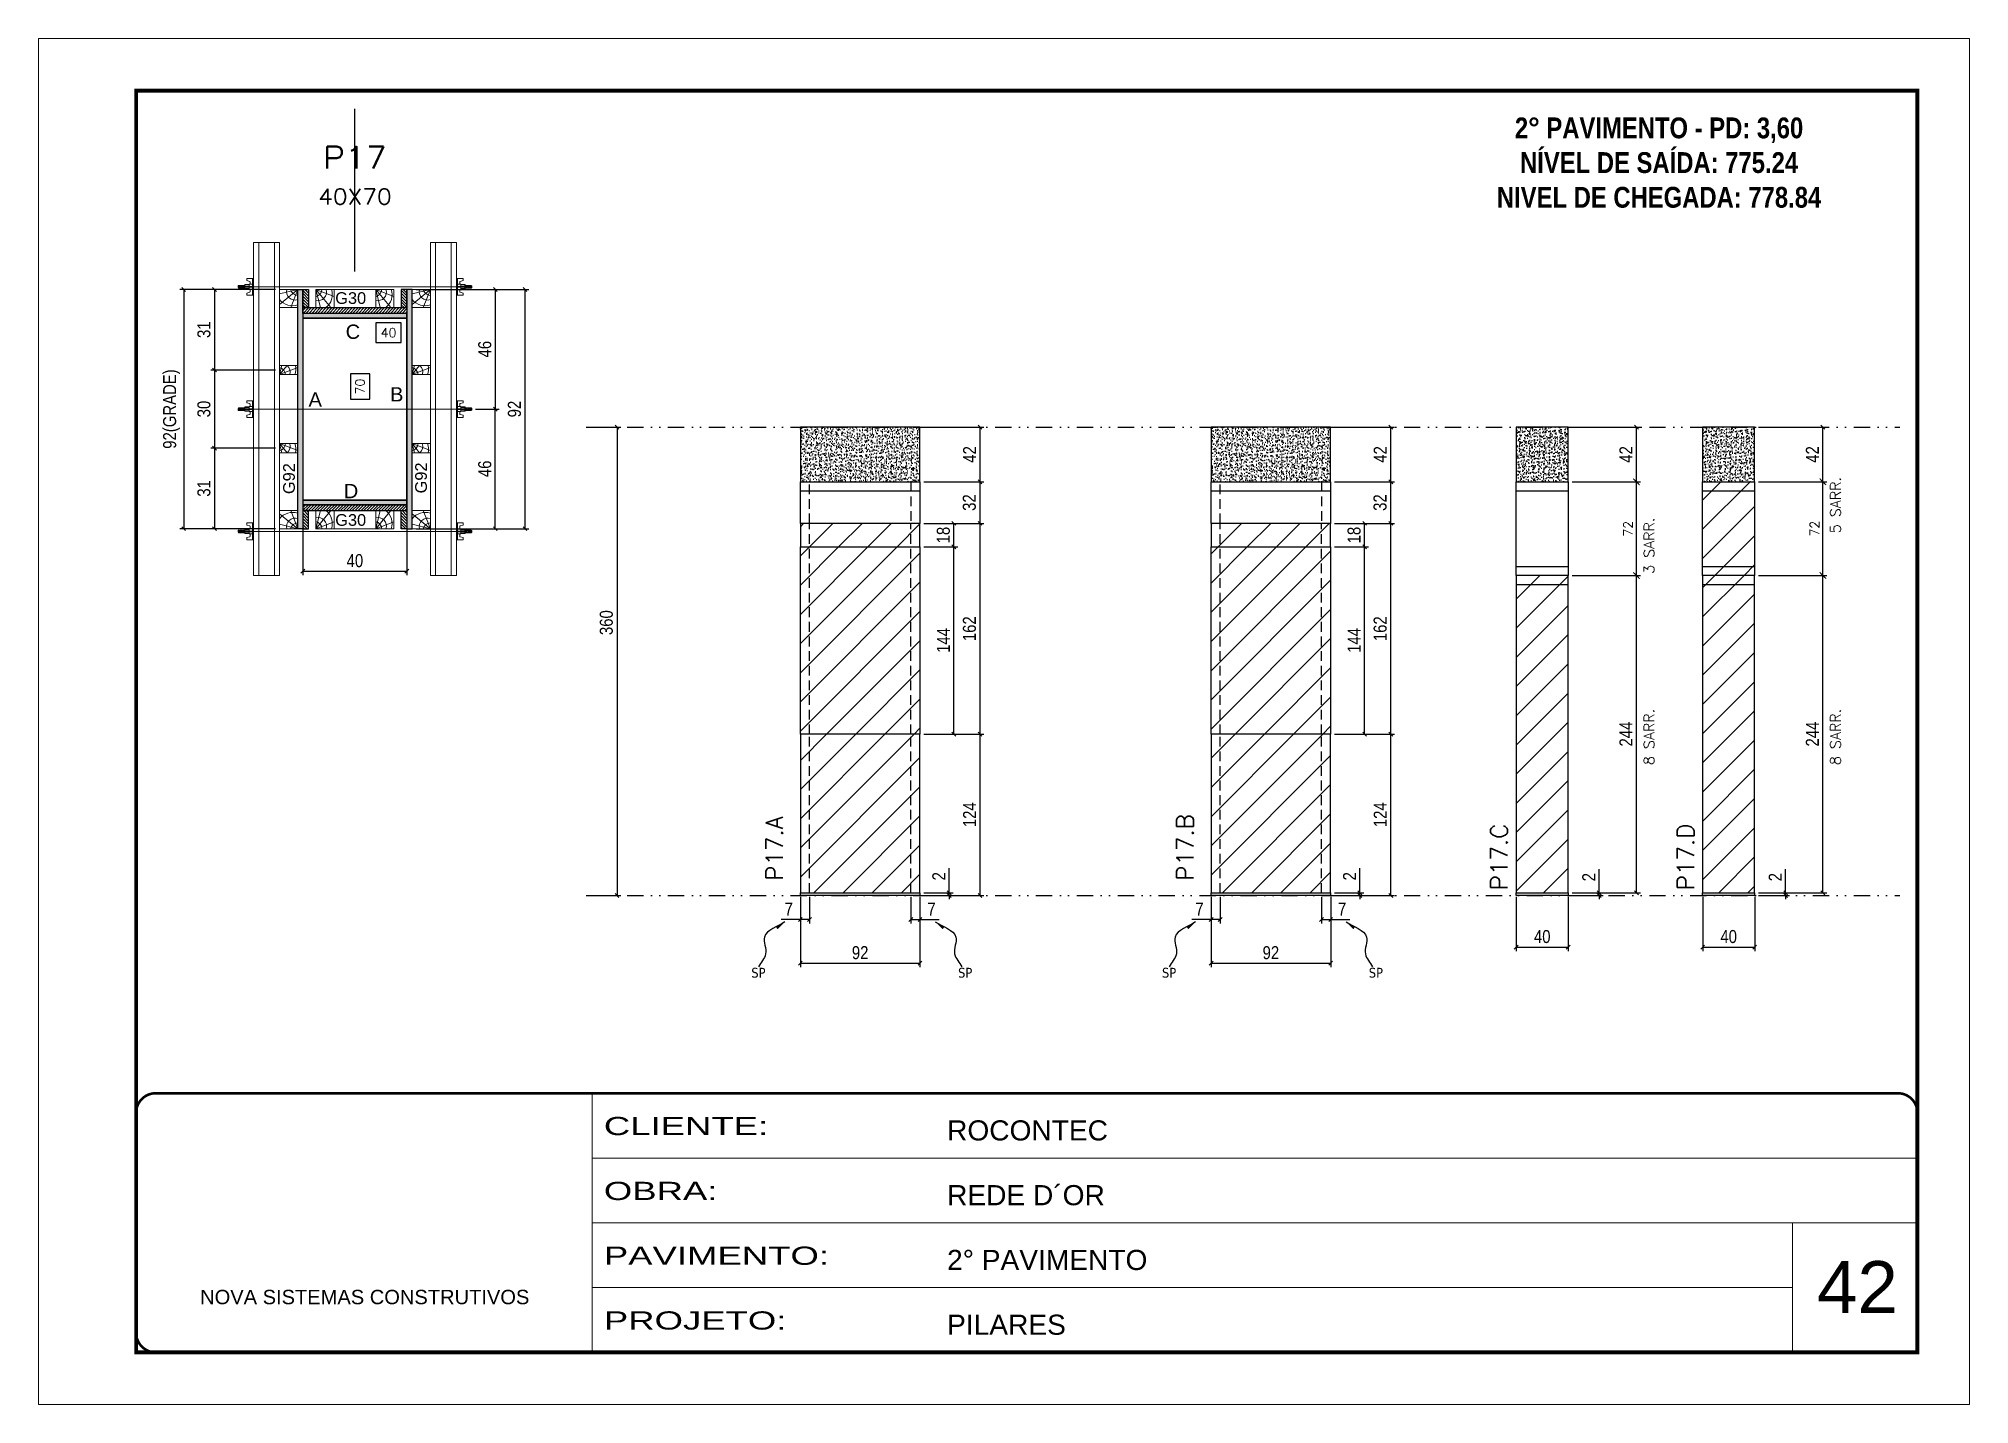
# Model space of a CAD drawing. Extents: x 2949 to 9203, y -16089 to 12527.
# Drawn here: x 4548 to 6033, y -9 to 1041 of the extents above; entities that cross this region are included whole.
import ezdxf
from ezdxf.enums import TextEntityAlignment as Align

# ---------------------------------------------------------------- set-up
doc = ezdxf.new("R2010")
doc.units = 0
for name, pattern in [('CONTINUO', [0]), ('DASHED', [0.75, 0.5, -0.25]), ('DIVIDE2', [0.625, 0.25, -0.125, 0, -0.125, 0, -0.125]), ('HIDDEN', [0.375, 0.25, -0.125])]:
    doc.linetypes.add(name, pattern=pattern)
for name, color, linetype, lineweight in [('CARIMBO', 255, 'Continuous', 9), ('Folhas', 255, 'Continuous', 9), ('Hachura', 251, 'Continuous', 9), ('Madeira', 126, 'Continuous', 18), ('Perfil Metálico', 224, 'Continuous', 18), ('SARRAFO DE PRESSAO', 251, 'DASHED', 9), ('Texto Seção', 7, 'Continuous', 15)]:
    doc.layers.add(name, color=color, linetype=linetype, lineweight=lineweight)
for name, color, linetype in [('CHAPA', 1, 'Continuous'), ('COTA', 241, 'Continuous'), ('cotas', 4, 'Continuous'), ('MEIO_PONT', 93, 'Continuous'), ('NOMENCLATURA', 7, 'Continuous'), ('Nível', 160, 'Continuous'), ('Painéis', 200, 'Continuous'), ('SARR_2.2x7', 40, 'Continuous'), ('SARRAFO', 251, 'Continuous'), ('Sarrafo de Pressão', 42, 'HIDDEN'), ('texto', 7, 'Continuous'), ('Texto de Titulo', 7, 'Continuous'), ('Texto Qtd Sarr', 242, 'Continuous'), ('TEXTO_GERAL', 7, 'Continuous')]:
    doc.layers.add(name, color=color, linetype=linetype)
doc.styles.add('ARIAL', font='arial.ttf')
doc.styles.add('COTA TECNICA', font='techl___.ttf', dxfattribs={"height": 10})
doc.styles.add('COTA TECNICA 2X', font='techl___.ttf', dxfattribs={"height": 10})
doc.styles.add('COTA TECNICA-50', font='techl___.ttf', dxfattribs={"height": 10})
doc.styles.add('REGUA-120', font='ROMANS.shx', dxfattribs={"height": 15})
doc.styles.add('ROMANC', font='techb___.ttf', dxfattribs={"height": 2.5})
doc.styles.add('ROMANS', font='romans.shx')
doc.styles.add('SANSSERIF', font='sas_____.pfb')
doc.styles.get("Standard").update_dxf_attribs({"font": 'arial.ttf'})
doc.styles.add('Tecnologia', font='')
doc.styles.get('Tecnologia').set_extended_font_data('Forgotten Futurist')
doc.dimstyles.new('COTA PAINEL-50', dxfattribs={"dimtxt": 10, "dimasz": 3, "dimexe": 3, "dimexo": 3, "dimgap": 3, "dimtad": 1, "dimdec": 1, "dimzin": 12, "dimdsep": 46, "dimtxsty": 'COTA TECNICA-50', "dimblk1": 'OBLIQUE', "dimblk2": 'OBLIQUE', "dimsah": 1, "dimcen": 0.9, "dimclrd": 4, "dimclre": 4, "dimclrt": 240, "dimadec": 1, "dimazin": 3, "dimtfac": 1, "dimtdec": 1, "dimtmove": 0, "dimatfit": 3, "dimfxl": 1, "dimtolj": 1, "dimtzin": 12, "dimarcsym": 0})
doc.dimstyles.new('Cota Paínel', dxfattribs={"dimtxt": 7, "dimasz": 5, "dimexe": 3, "dimexo": 3, "dimgap": 3, "dimtad": 1, "dimdec": 1, "dimzin": 12, "dimdsep": 46, "dimtxsty": 'ROMANS', "dimblk": 'ARCHTICK', "dimcen": 0, "dimclrd": 4, "dimclre": 4, "dimclrt": 1, "dimadec": 1, "dimazin": 3, "dimtfac": 1, "dimtdec": 1, "dimtmove": 0, "dimatfit": 3, "dimldrblk": 'OBLIQUE', "dimfxl": 1, "dimtolj": 1, "dimtzin": 12, "dimarcsym": 0})
doc.dimstyles.new('PAINEL', dxfattribs={"dimtxt": 10, "dimasz": 3, "dimexe": 3, "dimexo": 3, "dimgap": 3, "dimtad": 1, "dimdec": 1, "dimzin": 12, "dimdsep": 46, "dimtxsty": 'COTA TECNICA', "dimblk1": 'OBLIQUE', "dimblk2": 'OBLIQUE', "dimsah": 1, "dimcen": 0.9, "dimclrd": 4, "dimclre": 4, "dimclrt": 240, "dimadec": 1, "dimazin": 3, "dimtfac": 1, "dimtdec": 1, "dimtmove": 0, "dimatfit": 3, "dimfxl": 1, "dimtolj": 1, "dimtzin": 12, "dimarcsym": 0})
doc.dimstyles.new('SECAO PILAR', dxfattribs={"dimtxt": 10, "dimasz": 3, "dimexe": 3, "dimexo": 3, "dimgap": 3, "dimtad": 1, "dimdec": 1, "dimlfac": 0.5, "dimzin": 12, "dimdsep": 46, "dimtxsty": 'COTA TECNICA 2X', "dimblk1": 'OBLIQUE', "dimblk2": 'OBLIQUE', "dimsah": 1, "dimcen": 0.9, "dimclrd": 256, "dimclre": 256, "dimclrt": 256, "dimadec": 1, "dimazin": 3, "dimtfac": 1, "dimtdec": 1, "dimtmove": 0, "dimatfit": 3, "dimfxl": 1, "dimtolj": 1, "dimtzin": 12, "dimarcsym": 0})
doc.dimstyles.new('SECÇÃO 2', dxfattribs={"dimtxt": 7, "dimasz": 6, "dimexe": 0.18, "dimexo": 2, "dimgap": -4, "dimtad": 3, "dimdec": 1, "dimlfac": 0.5, "dimzin": 12, "dimdsep": 46, "dimtxsty": 'ROMANS', "dimblk": 'ARCHTICK', "dimcen": 0.09, "dimse1": 1, "dimse2": 1, "dimsd1": 1, "dimsd2": 1, "dimclrd": 180, "dimclre": 5, "dimclrt": 1, "dimadec": 0, "dimazin": 3, "dimtfac": 1, "dimtdec": 1, "dimtofl": 0, "dimtmove": 0, "dimatfit": 3, "dimldrblk": 'ARCHTICK', "dimfxl": 1, "dimtolj": 1, "dimtzin": 0, "dimarcsym": 0})
doc.dimstyles.get("Standard").update_dxf_attribs({"dimtxt": 0.18, "dimasz": 0.18, "dimexe": 0.18, "dimexo": 0.0625, "dimgap": 0.09, "dimtad": 0, "dimtih": 1, "dimtoh": 1, "dimdec": 4, "dimzin": 0, "dimdsep": 46, "dimtxsty": 'Standard', "dimcen": 0.09, "dimadec": 0, "dimazin": 0, "dimtfac": 1, "dimtdec": 4, "dimtofl": 0, "dimtmove": 0, "dimatfit": 3, "dimfxl": 1, "dimtolj": 1, "dimtzin": 0, "dimarcsym": 0})

msp = doc.modelspace()

# ---------------------------------------------------------------- texts
at = {"layer": 'CARIMBO', "style": 'ARIAL'}
msp.add_text('42', height=40, dxfattribs=at).set_placement((5915.39, 61.13))
at = {"layer": 'NOMENCLATURA', "color": 2, "insert": (5793.86, 1007.04), "char_height": 16, "attachment_point": 2, "style": 'ROMANC'}
msp.add_mtext_dynamic_manual_height_columns('\\P2° PAVIMENTO - PD: 3,60\\PNÍVEL DE SAÍDA: 775.24\\PNIVEL DE CHEGADA: 778.84', width=300.2766, gutter_width=1, heights=[0], dxfattribs=at)
at = {"layer": 'texto', "color": 0, "char_height": 7.5, "attachment_point": 5}
for insert in [(5101.15, 322.78), (5260.17, 322.78), (5417.02, 322.78), (5576.04, 322.78)]:
    msp.add_mtext('{\\fTahoma|b0|i0|c0|p34;\\C4;SP}', dxfattribs=dict(at, insert=insert))
at = {"layer": 'Texto Seção', "linetype": 'Continuous', "style": 'ROMANS'}
for s, p in [('5 SARR.', (5933.55, 660.72)), ('3 SARR.', (5790.15, 629.47)), ('8 SARR.', (5790.15, 482.49)), ('8 SARR.', (5933.55, 482.49))]:
    msp.add_text(s, height=8, rotation=90, dxfattribs=at).set_placement(p)
at = {"layer": 'Texto Seção', "char_height": 13, "width": 285.3299, "attachment_point": 7, "rotation": 90, "style": 'REGUA-120'}
for s, insert in [('P17.A', (5119.92, 393.52)), ('P17.B', (5435.79, 393.52)), ('P17.C', (5677.33, 386.19)), ('P17.D', (5820.73, 386.19))]:
    msp.add_mtext(s, dxfattribs=dict(at, insert=insert))
at = {"layer": 'TEXTO_GERAL', "style": 'ARIAL'}
for s, p in [('C', (4789.24, 815.66)), ('B', (4823, 767.52)), ('A', (4760.29, 763.61)), ('D', (4787.83, 693.16))]:
    msp.add_text(s, height=11, dxfattribs=at).set_placement(p, align=Align.MIDDLE_CENTER)
at = {"layer": 'TEXTO_GERAL', "color": 0, "linetype": 'Continuous', "style": 'SANSSERIF'}
for p in [(4740.1, 690.83), (4841.66, 691.37)]:
    msp.add_text('G92', height=9, rotation=90, dxfattribs=at).set_placement(p, align=Align.MIDDLE_LEFT)
at = {"layer": 'TEXTO_GERAL', "color": 0, "linetype": 'Continuous', "char_height": 9, "width": 285.3299, "style": 'SANSSERIF'}
for insert, attachment_point in [((4775.68, 846.02), 1), ((4775.68, 666.3), 7)]:
    msp.add_mtext('G30', dxfattribs=dict(at, insert=insert, attachment_point=attachment_point))

# ---------------------------------------------------------------- blocks, each defined once
blk = doc.blocks.new('9999999999')
at = {"color": 30, "linetype": 'CONTINUO'}
for p, q in [((98564.6, 34230.2), (98564.6, 34429.4)), ((98564.6, 34379.6), (99584, 34379.6)), ((98564.6, 34329.8), (99488, 34329.8)), ((99584, 34329.8), (99488, 34329.8)), ((99488, 34329.8), (99488, 34230.2)), ((98564.6, 34280), (99488, 34280))]:
    blk.add_line(p, q, dxfattribs=at)
at = {"color": 30, "linetype": 'CONTINUO', "const_width": 2}
blk.add_lwpolyline([(99584, 34230.2), (99584, 34414.4, 0.414214), (99569, 34429.4), (98229, 34429.4, 0.414214), (98214, 34414.4), (98214, 34245.2, 0.414214), (98229, 34230.2), (99584, 34230.2)], format="xyb", dxfattribs=at)
at = {"layer": 'Folhas'}
blk.add_lwpolyline([(98139, 34190.2), (99624, 34190.2), (99624, 35240.2), (98139, 35240.2)], close=True, dxfattribs=at)
at = {"layer": 'Folhas', "color": 30, "const_width": 3}
blk.add_lwpolyline([(98214, 34230.2), (99584, 34230.2), (99584, 35200.2), (98214, 35200.2)], close=True, dxfattribs=at)
at = {"color": 7, "linetype": 'Continuous', "ltscale": 5, "style": 'ARIAL'}
for s, height, p in [('ROCONTEC', 15.48, (98837.7, 34393.1)), ('REDE D´OR', 15.48, (98837.7, 34343.3)), ('2° PAVIMENTO', 15.483, (98837.7, 34293.5)), ('NOVA SISTEMAS CONSTRUTIVOS', 11.059, (98263.2, 34267.2)), ('PILARES', 15.48, (98837.7, 34243.7))]:
    blk.add_text(s, height=height, dxfattribs=at).set_placement(p)
at = {"layer": 'Folhas', "color": 7, "style": 'Tecnologia', "width": 1.5}
for s, p in [('CLIENTE:', (98573.7, 34397.2)), ('OBRA:', (98573.7, 34347.3)), ('PAVIMENTO:', (98573.7, 34297.5)), ('PROJETO:', (98573.7, 34247.7))]:
    blk.add_text(s, height=14, dxfattribs=at).set_placement(p)
blk = doc.blocks.new('titulo1')
at = {"layer": 'Defpoints', "color": 252, "linetype": 'HIDDEN', "ltscale": 2}
blk.add_line((0, 0), (0, 125), dxfattribs=at)
at = {"layer": 'Defpoints', "style": 'ROMANS', "oblique": 15}
blk.add_attdef('FOLHA', text='', height=10, dxfattribs=at).set_placement((0, 15.6), align=Align.MIDDLE_CENTER)
at = {"layer": 'Texto Qtd Sarr', "color": 3, "style": 'ROMANS', "oblique": 15}
for tag, height, p in [('TITULO', 17, (0, 71.4)), ('SEÇÃO', 12, (0, 41.5))]:
    blk.add_attdef(tag, text='', height=height, dxfattribs=at).set_placement(p, align=Align.MIDDLE_CENTER)
blk = doc.blocks.new('_Oblique')
at = {"color": 0, "linetype": 'ByBlock', "lineweight": -2}
blk.add_line((-0.5, -0.5), (0.5, 0.5), dxfattribs=at)
blk = doc.blocks.new('*D1511')
at = {"layer": 'cotas', "color": 4, "linetype": 'ByBlock', "lineweight": -2, "transparency": 16777216}
for p, q in [((4971.7, 742.3), (4995.4, 742.3)), ((4992.4, 742.3), (4992.4, 382.3)), ((4971.7, 382.3), (4995.4, 382.3))]:
    blk.add_line(p, q, dxfattribs=at)
at = {"layer": 'Defpoints', "color": 0, "linetype": 'ByBlock', "transparency": 16777216}
for p in [(4968.7, 742.3), (4968.7, 382.3), (4992.4, 382.3)]:
    blk.add_point(p, dxfattribs=at)
at = {"layer": 'cotas', "color": 4, "linetype": 'ByBlock', "lineweight": -2, "transparency": 16777216, "xscale": 3, "yscale": 3, "zscale": 3}
for p, rotation in [((4992.4, 742.3), 90), ((4992.4, 382.3), 270)]:
    blk.add_blockref('_Oblique', p, dxfattribs=dict(at, rotation=rotation))
at = {"layer": 'cotas', "color": 240, "linetype": 'ByBlock', "transparency": 16777216, "insert": (4984.2, 592), "char_height": 10, "attachment_point": 5, "rotation": 90, "style": 'COTA TECNICA'}
blk.add_mtext('\\A1;360', dxfattribs=at)
blk = doc.blocks.new('*D1459')
at = {"layer": 'COTA', "color": 4, "lineweight": -2, "transparency": 16777216}
for p, q in [((5133.4, 381.3), (5133.4, 327.1)), ((5225.4, 381.3), (5225.4, 327.1)), ((5133.4, 330.1), (5225.4, 330.1))]:
    blk.add_line(p, q, dxfattribs=at)
at = {"layer": 'Defpoints', "color": 0, "transparency": 16777216}
for p in [(5133.4, 384.3), (5225.4, 384.3), (5225.4, 330.1)]:
    blk.add_point(p, dxfattribs=at)
at = {"layer": 'COTA', "color": 4, "lineweight": -2, "transparency": 16777216, "xscale": 3, "yscale": 3, "zscale": 3, "rotation": 180}
blk.add_blockref('_Oblique', (5133.4, 330.1), dxfattribs=at)
at = {"layer": 'COTA', "color": 4, "lineweight": -2, "transparency": 16777216, "xscale": 3, "yscale": 3, "zscale": 3}
blk.add_blockref('_Oblique', (5225.4, 330.1), dxfattribs=at)
at = {"layer": 'COTA', "color": 240, "transparency": 16777216, "insert": (5179.4, 338.2), "char_height": 10, "attachment_point": 5, "style": 'COTA TECNICA'}
blk.add_mtext('\\A1;92', dxfattribs=at)
blk = doc.blocks.new('*D1460')
at = {"layer": 'COTA', "color": 4, "lineweight": -2, "transparency": 16777216}
for p, q in [((5228.4, 506.3), (5274.6, 506.3)), ((5271.6, 382.3), (5271.6, 506.3)), ((5228.4, 382.3), (5274.6, 382.3))]:
    blk.add_line(p, q, dxfattribs=at)
at = {"layer": 'Defpoints', "color": 0, "transparency": 16777216}
for p in [(5225.4, 506.3), (5271.6, 506.3), (5225.4, 382.3)]:
    blk.add_point(p, dxfattribs=at)
at = {"layer": 'COTA', "color": 4, "lineweight": -2, "transparency": 16777216, "xscale": 3, "yscale": 3, "zscale": 3}
for p, rotation in [((5271.6, 506.3), 90), ((5271.6, 382.3), 270)]:
    blk.add_blockref('_Oblique', p, dxfattribs=dict(at, rotation=rotation))
at = {"layer": 'COTA', "color": 240, "transparency": 16777216, "insert": (5263.6, 444.3), "char_height": 10, "attachment_point": 5, "rotation": 90, "style": 'COTA TECNICA-50'}
blk.add_mtext('\\A1;124', dxfattribs=at)
blk = doc.blocks.new('*D1461')
at = {"layer": 'COTA', "color": 4, "lineweight": -2, "transparency": 16777216}
for p, q in [((5247.9, 384.3), (5247.9, 403.1)), ((5228.4, 384.3), (5250.9, 384.3)), ((5228.4, 382.3), (5250.9, 382.3)), ((5247.9, 382.3), (5247.9, 384.3)), ((5247.9, 382.3), (5247.9, 379.3))]:
    blk.add_line(p, q, dxfattribs=at)
at = {"layer": 'Defpoints', "color": 0, "transparency": 16777216}
for p in [(5225.4, 384.3), (5225.4, 382.3), (5247.9, 382.3)]:
    blk.add_point(p, dxfattribs=at)
at = {"layer": 'COTA', "color": 4, "lineweight": -2, "transparency": 16777216, "xscale": 3, "yscale": 3, "zscale": 3}
for p, rotation in [((5247.9, 384.3), 270), ((5247.9, 382.3), 90)]:
    blk.add_blockref('_Oblique', p, dxfattribs=dict(at, rotation=rotation))
at = {"layer": 'COTA', "color": 240, "transparency": 16777216, "insert": (5239.9, 397), "char_height": 10, "attachment_point": 5, "rotation": 90, "style": 'COTA TECNICA-50'}
blk.add_mtext('\\A1;2', dxfattribs=at)
blk = doc.blocks.new('*D1462')
at = {"layer": 'COTA', "color": 4, "linetype": 'ByBlock', "lineweight": -2, "transparency": 16777216}
for p, q in [((5228.4, 650.3), (5254.5, 650.3)), ((5251.5, 506.3), (5251.5, 650.3)), ((5228.4, 506.3), (5254.5, 506.3))]:
    blk.add_line(p, q, dxfattribs=at)
at = {"layer": 'Defpoints', "color": 0, "linetype": 'ByBlock', "transparency": 16777216}
for p in [(5225.4, 650.3), (5251.5, 650.3), (5225.4, 506.3)]:
    blk.add_point(p, dxfattribs=at)
at = {"layer": 'COTA', "color": 4, "linetype": 'ByBlock', "lineweight": -2, "transparency": 16777216, "xscale": 3, "yscale": 3, "zscale": 3}
for p, rotation in [((5251.5, 650.3), 90), ((5251.5, 506.3), 270)]:
    blk.add_blockref('_Oblique', p, dxfattribs=dict(at, rotation=rotation))
at = {"layer": 'COTA', "color": 240, "linetype": 'ByBlock', "transparency": 16777216, "insert": (5243.4, 578.3), "char_height": 10, "attachment_point": 5, "rotation": 90, "style": 'COTA TECNICA'}
blk.add_mtext('\\A1;144', dxfattribs=at)
blk = doc.blocks.new('*D1463')
at = {"layer": 'COTA', "color": 4, "linetype": 'ByBlock', "lineweight": -2, "transparency": 16777216}
for p, q in [((5228.4, 668.3), (5254.5, 668.3)), ((5251.5, 650.3), (5251.5, 668.3)), ((5228.4, 650.3), (5254.5, 650.3))]:
    blk.add_line(p, q, dxfattribs=at)
at = {"layer": 'Defpoints', "color": 0, "linetype": 'ByBlock', "transparency": 16777216}
for p in [(5225.4, 668.3), (5251.5, 668.3), (5225.4, 650.3)]:
    blk.add_point(p, dxfattribs=at)
at = {"layer": 'COTA', "color": 4, "linetype": 'ByBlock', "lineweight": -2, "transparency": 16777216, "xscale": 3, "yscale": 3, "zscale": 3}
for p, rotation in [((5251.5, 668.3), 90), ((5251.5, 650.3), 270)]:
    blk.add_blockref('_Oblique', p, dxfattribs=dict(at, rotation=rotation))
at = {"layer": 'COTA', "color": 240, "linetype": 'ByBlock', "transparency": 16777216, "insert": (5243.4, 659.3), "char_height": 10, "attachment_point": 5, "rotation": 90, "style": 'COTA TECNICA'}
blk.add_mtext('\\A1;18', dxfattribs=at)
blk = doc.blocks.new('*D1464')
at = {"layer": 'COTA', "color": 4, "lineweight": -2, "transparency": 16777216}
for p, q in [((5133.4, 379.3), (5133.4, 360.8)), ((5140.4, 381.3), (5140.4, 360.8)), ((5133.4, 363.8), (5118.7, 363.8)), ((5140.4, 363.8), (5133.4, 363.8))]:
    blk.add_line(p, q, dxfattribs=at)
at = {"layer": 'Defpoints', "color": 0, "transparency": 16777216}
for p in [(5133.4, 382.3), (5140.4, 384.3), (5133.4, 363.8)]:
    blk.add_point(p, dxfattribs=at)
at = {"layer": 'COTA', "color": 4, "lineweight": -2, "transparency": 16777216, "xscale": 3, "yscale": 3, "zscale": 3, "rotation": 180}
blk.add_blockref('_Oblique', (5133.4, 363.8), dxfattribs=at)
at = {"layer": 'COTA', "color": 4, "lineweight": -2, "transparency": 16777216, "xscale": 3, "yscale": 3, "zscale": 3}
blk.add_blockref('_Oblique', (5140.4, 363.8), dxfattribs=at)
at = {"layer": 'COTA', "color": 240, "transparency": 16777216, "insert": (5124.5, 371.8), "char_height": 10, "attachment_point": 5, "style": 'COTA TECNICA-50'}
blk.add_mtext('\\A1;7', dxfattribs=at)
blk = doc.blocks.new('*D1465')
at = {"layer": 'COTA', "color": 4, "lineweight": -2, "transparency": 16777216}
for p, q in [((5218.4, 381.3), (5218.4, 360.8)), ((5225.4, 379.3), (5225.4, 360.8)), ((5218.4, 363.8), (5225.4, 363.8)), ((5225.4, 363.8), (5240.1, 363.8))]:
    blk.add_line(p, q, dxfattribs=at)
at = {"layer": 'Defpoints', "color": 0, "transparency": 16777216}
for p in [(5218.4, 384.3), (5225.4, 382.3), (5225.4, 363.8)]:
    blk.add_point(p, dxfattribs=at)
at = {"layer": 'COTA', "color": 4, "lineweight": -2, "transparency": 16777216, "xscale": 3, "yscale": 3, "zscale": 3, "rotation": 180}
blk.add_blockref('_Oblique', (5218.4, 363.8), dxfattribs=at)
at = {"layer": 'COTA', "color": 4, "lineweight": -2, "transparency": 16777216, "xscale": 3, "yscale": 3, "zscale": 3}
blk.add_blockref('_Oblique', (5225.4, 363.8), dxfattribs=at)
at = {"layer": 'COTA', "color": 240, "transparency": 16777216, "insert": (5234.3, 371.8), "char_height": 10, "attachment_point": 5, "style": 'COTA TECNICA-50'}
blk.add_mtext('\\A1;7', dxfattribs=at)
blk = doc.blocks.new('*D1466')
at = {"layer": 'COTA', "color": 4, "lineweight": -2, "transparency": 16777216}
for p, q in [((5727, 628.2), (5779.5, 628.2)), ((5776.5, 384.3), (5776.5, 628.2)), ((5727, 384.3), (5779.5, 384.3))]:
    blk.add_line(p, q, dxfattribs=at)
at = {"layer": 'Defpoints', "color": 0, "transparency": 16777216}
for p in [(5724, 628.2), (5776.5, 628.2), (5724, 384.3)]:
    blk.add_point(p, dxfattribs=at)
at = {"layer": 'COTA', "color": 4, "lineweight": -2, "transparency": 16777216, "xscale": 3, "yscale": 3, "zscale": 3}
for p, rotation in [((5776.5, 628.2), 90), ((5776.5, 384.3), 270)]:
    blk.add_blockref('_Oblique', p, dxfattribs=dict(at, rotation=rotation))
at = {"layer": 'COTA', "color": 240, "transparency": 16777216, "insert": (5768.4, 506.3), "char_height": 10, "attachment_point": 5, "rotation": 90, "style": 'COTA TECNICA'}
blk.add_mtext('\\A1;244', dxfattribs=at)
blk = doc.blocks.new('*D1467')
at = {"layer": 'COTA', "color": 4, "lineweight": -2, "transparency": 16777216}
for p, q in [((5727, 742.3), (5779.5, 742.3)), ((5776.5, 700.2), (5776.5, 742.3)), ((5727, 700.2), (5779.5, 700.2))]:
    blk.add_line(p, q, dxfattribs=at)
at = {"layer": 'Defpoints', "color": 0, "transparency": 16777216}
for p in [(5724, 742.3), (5776.5, 742.3), (5724, 700.2)]:
    blk.add_point(p, dxfattribs=at)
at = {"layer": 'COTA', "color": 4, "lineweight": -2, "transparency": 16777216, "xscale": 3, "yscale": 3, "zscale": 3}
for p, rotation in [((5776.5, 742.3), 90), ((5776.5, 700.2), 270)]:
    blk.add_blockref('_Oblique', p, dxfattribs=dict(at, rotation=rotation))
at = {"layer": 'COTA', "color": 240, "transparency": 16777216, "insert": (5768.4, 721.3), "char_height": 10, "attachment_point": 5, "rotation": 90, "style": 'COTA TECNICA'}
blk.add_mtext('\\A1;42', dxfattribs=at)
blk = doc.blocks.new('*D1468')
at = {"layer": 'COTA', "color": 4, "lineweight": -2, "transparency": 16777216}
for p, q in [((5684, 381.3), (5684, 339.5)), ((5724, 381.3), (5724, 339.5)), ((5684, 342.5), (5724, 342.5))]:
    blk.add_line(p, q, dxfattribs=at)
at = {"layer": 'Defpoints', "color": 0, "transparency": 16777216}
for p in [(5684, 384.3), (5724, 384.3), (5724, 342.5)]:
    blk.add_point(p, dxfattribs=at)
at = {"layer": 'COTA', "color": 4, "lineweight": -2, "transparency": 16777216, "xscale": 3, "yscale": 3, "zscale": 3, "rotation": 180}
blk.add_blockref('_Oblique', (5684, 342.5), dxfattribs=at)
at = {"layer": 'COTA', "color": 4, "lineweight": -2, "transparency": 16777216, "xscale": 3, "yscale": 3, "zscale": 3}
blk.add_blockref('_Oblique', (5724, 342.5), dxfattribs=at)
at = {"layer": 'COTA', "color": 240, "transparency": 16777216, "insert": (5704, 350.6), "char_height": 10, "attachment_point": 5, "style": 'COTA TECNICA'}
blk.add_mtext('\\A1;40', dxfattribs=at)
blk = doc.blocks.new('*D1469')
at = {"layer": 'COTA', "color": 4, "lineweight": -2, "transparency": 16777216}
for p, q in [((5747.8, 384.3), (5747.8, 402.4)), ((5727, 384.3), (5750.8, 384.3)), ((5727, 382.3), (5750.8, 382.3)), ((5747.8, 382.3), (5747.8, 384.3)), ((5747.8, 382.3), (5747.8, 379.3))]:
    blk.add_line(p, q, dxfattribs=at)
at = {"layer": 'Defpoints', "color": 0, "transparency": 16777216}
for p in [(5724, 384.3), (5724, 382.3), (5747.8, 384.3)]:
    blk.add_point(p, dxfattribs=at)
at = {"layer": 'COTA', "color": 4, "lineweight": -2, "transparency": 16777216, "xscale": 3, "yscale": 3, "zscale": 3}
for p, rotation in [((5747.8, 384.3), 270), ((5747.8, 382.3), 90)]:
    blk.add_blockref('_Oblique', p, dxfattribs=dict(at, rotation=rotation))
at = {"layer": 'COTA', "color": 240, "transparency": 16777216, "insert": (5739.8, 396.3), "char_height": 10, "attachment_point": 5, "rotation": 90, "style": 'COTA TECNICA-50'}
blk.add_mtext('\\A1;2', dxfattribs=at)
blk = doc.blocks.new('*D1470')
at = {"layer": 'COTA', "color": 180, "lineweight": -2, "transparency": 16777216}
for p, q in [((4802.3, 783.2), (4787.3, 783.2)), ((4787.3, 783.2), (4787.3, 763.9)), ((4802.3, 763.9), (4802.3, 783.2)), ((4787.3, 763.9), (4802.3, 763.9))]:
    blk.add_line(p, q, dxfattribs=at)
at = {"layer": 'Defpoints', "color": 0, "transparency": 16777216}
for p in [(4750.8, 826.2), (4750.8, 686.2), (4806.3, 686.2)]:
    blk.add_point(p, dxfattribs=at)
at = {"layer": 'COTA', "color": 1, "transparency": 16777216, "insert": (4794.8, 773.5), "char_height": 7, "attachment_point": 5, "rotation": 90, "style": 'ROMANS'}
blk.add_mtext('\\A1;70', dxfattribs=at)
blk = doc.blocks.new('_ArchTick')
at = {"color": 0, "linetype": 'ByBlock', "const_width": 0.15}
blk.add_lwpolyline([(-0.5, -0.5), (0.5, 0.5)], dxfattribs=at)
blk = doc.blocks.new('*D1471')
at = {"layer": 'COTA', "lineweight": -2, "transparency": 16777216}
for p, q in [((4837.8, 848.2), (4924.6, 848.2)), ((4921.6, 848.2), (4921.6, 664.2)), ((4837.8, 664.2), (4924.6, 664.2))]:
    blk.add_line(p, q, dxfattribs=at)
at = {"layer": 'Defpoints', "color": 0, "transparency": 16777216}
for p in [(4834.8, 848.2), (4834.8, 664.2), (4921.6, 664.2)]:
    blk.add_point(p, dxfattribs=at)
at = {"layer": 'COTA', "lineweight": -2, "transparency": 16777216, "xscale": 3, "yscale": 3, "zscale": 3}
for p, rotation in [((4921.6, 848.2), 90), ((4921.6, 664.2), 270)]:
    blk.add_blockref('_Oblique', p, dxfattribs=dict(at, rotation=rotation))
at = {"layer": 'COTA', "transparency": 16777216, "insert": (4913.5, 756.2), "char_height": 10, "attachment_point": 5, "rotation": 90, "style": 'COTA TECNICA 2X'}
blk.add_mtext('\\A1;92', dxfattribs=at)
blk = doc.blocks.new('*D1472')
at = {"layer": 'COTA', "lineweight": -2, "transparency": 16777216}
for p, q in [((4871.8, 848.2), (4901.8, 848.2)), ((4898.8, 848.2), (4898.8, 756.2)), ((4883.6, 756.2), (4901.8, 756.2))]:
    blk.add_line(p, q, dxfattribs=at)
at = {"layer": 'Defpoints', "color": 0, "transparency": 16777216}
for p in [(4868.8, 848.2), (4880.6, 756.2), (4898.8, 756.2)]:
    blk.add_point(p, dxfattribs=at)
at = {"layer": 'COTA', "lineweight": -2, "transparency": 16777216, "xscale": 3, "yscale": 3, "zscale": 3}
for p, rotation in [((4898.8, 848.2), 90), ((4898.8, 756.2), 270)]:
    blk.add_blockref('_Oblique', p, dxfattribs=dict(at, rotation=rotation))
at = {"layer": 'COTA', "transparency": 16777216, "insert": (4890.7, 802.2), "char_height": 10, "attachment_point": 5, "rotation": 90, "style": 'COTA TECNICA 2X'}
blk.add_mtext('\\A1;46', dxfattribs=at)
blk = doc.blocks.new('*D1473')
at = {"layer": 'COTA', "lineweight": -2, "transparency": 16777216}
for p, q in [((4883.6, 756.2), (4901.8, 756.2)), ((4898.8, 664.2), (4898.8, 756.2)), ((4871.8, 664.2), (4901.8, 664.2))]:
    blk.add_line(p, q, dxfattribs=at)
at = {"layer": 'Defpoints', "color": 0, "transparency": 16777216}
for p in [(4880.6, 756.2), (4898.8, 756.2), (4868.8, 664.2)]:
    blk.add_point(p, dxfattribs=at)
at = {"layer": 'COTA', "lineweight": -2, "transparency": 16777216, "xscale": 3, "yscale": 3, "zscale": 3}
for p, rotation in [((4898.8, 756.2), 90), ((4898.8, 664.2), 270)]:
    blk.add_blockref('_Oblique', p, dxfattribs=dict(at, rotation=rotation))
at = {"layer": 'COTA', "transparency": 16777216, "insert": (4890.7, 710.2), "char_height": 10, "attachment_point": 5, "rotation": 90, "style": 'COTA TECNICA 2X'}
blk.add_mtext('\\A1;46', dxfattribs=at)
blk = doc.blocks.new('*D1474')
at = {"layer": 'COTA', "color": 180, "lineweight": -2, "transparency": 16777216}
for p, q in [((4826.3, 822.4), (4807, 822.4)), ((4807, 822.4), (4807, 807.4)), ((4826.3, 807.4), (4826.3, 822.4)), ((4807, 807.4), (4826.3, 807.4))]:
    blk.add_line(p, q, dxfattribs=at)
at = {"layer": 'Defpoints', "color": 0, "transparency": 16777216}
for p in [(4750.8, 826.2), (4830.8, 826.2), (4830.8, 803.4)]:
    blk.add_point(p, dxfattribs=at)
at = {"layer": 'COTA', "color": 1, "transparency": 16777216, "insert": (4816.7, 814.9), "char_height": 7, "attachment_point": 5, "style": 'ROMANS'}
blk.add_mtext('\\A1;40', dxfattribs=at)
blk = doc.blocks.new('PONTALETE')
at = {"layer": 'Madeira'}
for q in [(2.71, 7), (7, 5.76), (7, 1.74)]:
    blk.add_line((0, 0), q, dxfattribs=at)
blk.add_lwpolyline([(0, 0), (7, 0), (7, 7), (0, 7)], close=True, dxfattribs=at)
for centre, radius, start, end in [((2.04, 0.06), 6.23, 37.28179, 109.09128), ((1.09, 0.9), 3.19, 343.60304, 109.98471), ((-0.21, -0.78), 3.09, 14.63219, 86.0383)]:
    blk.add_arc(centre, radius, start, end, dxfattribs=at)
blk = doc.blocks.new('*D1475')
at = {"layer": 'COTA', "lineweight": -2, "transparency": 16777216}
for p, q in [((4729.8, 848.2), (4656.1, 848.2)), ((4659.1, 848.2), (4659.1, 664.2)), ((4729.8, 664.2), (4656.1, 664.2))]:
    blk.add_line(p, q, dxfattribs=at)
at = {"layer": 'Defpoints', "color": 0, "transparency": 16777216}
for p in [(4732.8, 848.2), (4659.1, 664.2), (4732.8, 664.2)]:
    blk.add_point(p, dxfattribs=at)
at = {"layer": 'COTA', "lineweight": -2, "transparency": 16777216, "xscale": 3, "yscale": 3, "zscale": 3}
for p, rotation in [((4659.1, 848.2), 90), ((4659.1, 664.2), 270)]:
    blk.add_blockref('_Oblique', p, dxfattribs=dict(at, rotation=rotation))
at = {"layer": 'COTA', "transparency": 16777216, "insert": (4649.8, 756.2), "char_height": 10, "attachment_point": 5, "rotation": 90, "style": 'COTA TECNICA 2X'}
blk.add_mtext('\\A1;92(GRADE)', dxfattribs=at)
blk = doc.blocks.new('MEIO PONTALETE')
at = {"layer": 'Madeira'}
for q in [(2.71, 7), (3.5, 2.88), (3.5, 0.87)]:
    blk.add_line((0, 0), q, dxfattribs=at)
blk.add_lwpolyline([(0, 0), (3.5, 0), (3.5, 7), (0, 7)], close=True, dxfattribs=at)
for centre, radius, start, end in [((2.04, 0.06), 6.23, 76.44987, 109.09128), ((1.09, 0.9), 3.19, 40.90626, 109.98471), ((-0.21, -0.78), 3.09, 14.63219, 86.0383)]:
    blk.add_arc(centre, radius, start, end, dxfattribs=at)
blk = doc.blocks.new('*D1476')
at = {"layer": 'COTA', "lineweight": -2, "transparency": 16777216}
for p, q in [((4729.8, 726.2), (4679.9, 726.2)), ((4682.9, 726.2), (4682.9, 664.2)), ((4729.8, 664.2), (4679.9, 664.2))]:
    blk.add_line(p, q, dxfattribs=at)
at = {"layer": 'Defpoints', "color": 0, "transparency": 16777216}
for p in [(4732.8, 726.2), (4682.9, 664.2), (4732.8, 664.2)]:
    blk.add_point(p, dxfattribs=at)
at = {"layer": 'COTA', "lineweight": -2, "transparency": 16777216, "xscale": 3, "yscale": 3, "zscale": 3}
for p, rotation in [((4682.9, 726.2), 90), ((4682.9, 664.2), 270)]:
    blk.add_blockref('_Oblique', p, dxfattribs=dict(at, rotation=rotation))
at = {"layer": 'COTA', "transparency": 16777216, "insert": (4674.7, 695.2), "char_height": 10, "attachment_point": 5, "rotation": 90, "style": 'COTA TECNICA 2X'}
blk.add_mtext('\\A1;31', dxfattribs=at)
blk = doc.blocks.new('C')
at = {"layer": 'Hachura', "color": 0}
for p, q in [((0, 3.22), (0, -3.22)), ((0.45, 3.22), (0, 3.22)), ((0.46, 3.16), (0, 3.16)), ((0.46, 3.05), (0, 3.05)), ((0.46, 2.88), (0, 2.88)), ((0, 2.75), (0, -1.16)), ((0.46, 2.65), (0, 2.65)), ((0.46, 2.23), (0, 2.23)), ((0.46, 1.51), (0, 1.51)), ((0.39, 0.49), (0.17, 0.49)), ((0.45, -3.23), (0.45, 3.22)), ((0.45, 3.22), (2.58, 3.22)), ((1.74, 0.97), (0.45, 0.97)), ((1.45, 0.1), (0.45, 0.1)), ((1.35, 1.94), (1.35, 0.96)), ((2.58, 2.39), (1.47, 2.09)), ((1.74, -0.97), (1.74, 0.97)), ((1.74, 0.97), (1.74, 0.84)), ((1.74, 0.97), (1.74, 0.84)), ((1.74, 0.84), (3.35, 0.84)), ((3.35, 0.45), (1.74, 0.45)), ((2.58, 3.22), (2.58, 2.39)), ((3.32, 0.84), (3.32, -0.84)), ((3.35, 0.84), (3.35, -0.84)), ((3.68, 0.45), (3.35, 0.45)), ((3.84, -0.52), (3.35, 0.45)), ((3.35, 0.06), (3.67, -0.57)), ((3.68, 0.45), (4.16, -0.52)), ((3.72, 0.5), (4.25, -0.57)), ((4.37, -0.55), (3.83, 0.53)), ((4.15, 0.45), (3.93, 0.45)), ((4.42, -0.52), (3.93, 0.45)), ((4.15, 0.45), (4.26, 0.45)), ((4.26, 0.45), (4.74, -0.52)), ((4.3, 0.5), (4.83, -0.57)), ((4.95, -0.55), (4.41, 0.53)), ((4.51, 0.45), (4.84, 0.45)), ((5, -0.52), (4.51, 0.45)), ((4.84, 0.45), (5.32, -0.52)), ((4.88, 0.5), (5.41, -0.57)), ((5.53, -0.55), (4.99, 0.53)), ((5.58, -0.52), (5.09, 0.45)), ((5.42, 0.45), (5.09, 0.45)), ((5.58, -0.52), (5.09, 0.45)), ((5.42, 0.45), (5.74, -0.19)), ((5.46, 0.5), (5.74, -0.07)), ((5.74, 0.19), (5.57, 0.53)), ((5.74, 0.32), (5.68, 0.45)), ((5.68, 0.45), (5.74, 0.45)), ((5.74, 0.45), (5.9, 0.29)), ((5.74, 0.45), (5.74, -0.52)), ((5.9, -0.36), (5.9, 0.29)), ((0.45, 0), (0, 0)), ((0.46, -1.52), (0, -1.52)), ((0.46, -2.23), (0, -2.23)), ((0.46, -2.65), (0, -2.65)), ((0.46, -2.88), (0, -2.88)), ((0.46, -3.05), (0, -3.05)), ((0.46, -3.16), (0, -3.16)), ((0, -3.22), (2.57, -3.22)), ((0.08, -0.48), (0.29, -0.48)), ((0.29, -0.48), (0.4, -0.48)), ((0.45, 0), (0.45, -0.97)), ((0.45, -0.16), (1.45, -0.16)), ((0.45, -0.65), (0.45, -0.32)), ((0.45, -3.23), (0.45, -0.65)), ((0.45, -0.97), (1.74, -0.97)), ((1.35, -1.94), (1.35, -0.97)), ((2.58, -2.39), (1.47, -2.1)), ((3.35, -0.32), (1.74, -0.32)), ((3.35, -0.84), (1.74, -0.84)), ((2.58, -3.23), (2.58, -2.39)), ((3.35, -0.07), (3.58, -0.52)), ((3.35, -0.52), (3.58, -0.52)), ((3.84, -0.52), (4.16, -0.52)), ((4.42, -0.52), (4.74, -0.52)), ((4.63, -0.52), (4.74, -0.52)), ((5, -0.52), (5.32, -0.52)), ((5.58, -0.52), (5.74, -0.52)), ((5.74, -0.52), (5.9, -0.36)), ((5.74, -0.52), (5.74, -0.52))]:
    blk.add_line(p, q, dxfattribs=at)
for centre, radius, start, end in [((1.52, 1.94), 0.161, 104.74356, 180), ((1.44, -0.03), 0.129, 272.69497, 87.30503), ((3.81, 0.39), 0.143, 25.56881, 154.43119), ((4.39, 0.39), 0.143, 25.56881, 154.43119), ((4.97, 0.39), 0.143, 25.56881, 154.43119), ((5.55, 0.39), 0.143, 25.56881, 154.43119), ((0.17, -0.37), 0.174, 221.74404, 317.85924), ((1.52, -1.94), 0.161, 180, 255.25644), ((3.71, -0.4), 0.174, 222.14076, 318.25596), ((4.29, -0.4), 0.174, 222.14076, 318.25596), ((4.87, -0.4), 0.174, 222.14076, 318.25596), ((5.45, -0.4), 0.174, 222.14076, 318.25596), ((5.61, -0.4), 0.174, 317.85924, 318.25596)]:
    blk.add_arc(centre, radius, start, end, dxfattribs=at)
blk = doc.blocks.new('*D1424')
at = {"layer": 'COTA', "lineweight": -2, "transparency": 16777216}
for p, q in [((4729.8, 848.2), (4679.9, 848.2)), ((4682.9, 848.2), (4682.9, 786.2)), ((4729.8, 786.2), (4679.9, 786.2))]:
    blk.add_line(p, q, dxfattribs=at)
at = {"layer": 'Defpoints', "color": 0, "transparency": 16777216}
for p in [(4732.8, 848.2), (4682.9, 786.2), (4732.8, 786.2)]:
    blk.add_point(p, dxfattribs=at)
at = {"layer": 'COTA', "lineweight": -2, "transparency": 16777216, "xscale": 3, "yscale": 3, "zscale": 3}
for p, rotation in [((4682.9, 848.2), 90), ((4682.9, 786.2), 270)]:
    blk.add_blockref('_Oblique', p, dxfattribs=dict(at, rotation=rotation))
at = {"layer": 'COTA', "transparency": 16777216, "insert": (4674.7, 817.2), "char_height": 10, "attachment_point": 5, "rotation": 90, "style": 'COTA TECNICA 2X'}
blk.add_mtext('\\A1;31', dxfattribs=at)
blk = doc.blocks.new('*D1425')
at = {"layer": 'COTA', "lineweight": -2, "transparency": 16777216}
for p, q in [((4729.8, 786.2), (4679.9, 786.2)), ((4682.9, 786.2), (4682.9, 726.2)), ((4729.8, 726.2), (4679.9, 726.2))]:
    blk.add_line(p, q, dxfattribs=at)
at = {"layer": 'Defpoints', "color": 0, "transparency": 16777216}
for p in [(4732.8, 786.2), (4682.9, 726.2), (4732.8, 726.2)]:
    blk.add_point(p, dxfattribs=at)
at = {"layer": 'COTA', "lineweight": -2, "transparency": 16777216, "xscale": 3, "yscale": 3, "zscale": 3}
for p, rotation in [((4682.9, 786.2), 90), ((4682.9, 726.2), 270)]:
    blk.add_blockref('_Oblique', p, dxfattribs=dict(at, rotation=rotation))
at = {"layer": 'COTA', "transparency": 16777216, "insert": (4674.7, 756.2), "char_height": 10, "attachment_point": 5, "rotation": 90, "style": 'COTA TECNICA 2X'}
blk.add_mtext('\\A1;30', dxfattribs=at)
blk = doc.blocks.new('*D1500')
at = {"layer": 'COTA', "lineweight": -2, "transparency": 16777216}
for p, q in [((4750.8, 679.6), (4750.8, 628.5)), ((4830.8, 679.6), (4830.8, 628.5)), ((4750.8, 631.5), (4830.8, 631.5))]:
    blk.add_line(p, q, dxfattribs=at)
at = {"layer": 'Defpoints', "color": 0, "transparency": 16777216}
for p in [(4750.8, 682.6), (4830.8, 682.6), (4830.8, 631.5)]:
    blk.add_point(p, dxfattribs=at)
at = {"layer": 'COTA', "lineweight": -2, "transparency": 16777216, "xscale": 3, "yscale": 3, "zscale": 3, "rotation": 180}
blk.add_blockref('_Oblique', (4750.8, 631.5), dxfattribs=at)
at = {"layer": 'COTA', "lineweight": -2, "transparency": 16777216, "xscale": 3, "yscale": 3, "zscale": 3}
blk.add_blockref('_Oblique', (4830.8, 631.5), dxfattribs=at)
at = {"layer": 'COTA', "transparency": 16777216, "insert": (4790.8, 639.6), "char_height": 10, "attachment_point": 5, "style": 'COTA TECNICA 2X'}
blk.add_mtext('\\A1;40', dxfattribs=at)
blk = doc.blocks.new('*D1501')
at = {"layer": 'COTA', "color": 4, "linetype": 'ByBlock', "lineweight": -2, "transparency": 16777216}
for p, q in [((5228.4, 668.3), (5274.6, 668.3)), ((5271.6, 506.3), (5271.6, 668.3)), ((5228.4, 506.3), (5274.6, 506.3))]:
    blk.add_line(p, q, dxfattribs=at)
at = {"layer": 'Defpoints', "color": 0, "linetype": 'ByBlock', "transparency": 16777216}
for p in [(5225.4, 668.3), (5271.6, 668.3), (5225.4, 506.3)]:
    blk.add_point(p, dxfattribs=at)
at = {"layer": 'COTA', "color": 4, "linetype": 'ByBlock', "lineweight": -2, "transparency": 16777216, "xscale": 3, "yscale": 3, "zscale": 3}
for p, rotation in [((5271.6, 668.3), 90), ((5271.6, 506.3), 270)]:
    blk.add_blockref('_Oblique', p, dxfattribs=dict(at, rotation=rotation))
at = {"layer": 'COTA', "color": 240, "linetype": 'ByBlock', "transparency": 16777216, "insert": (5263.5, 587.3), "char_height": 10, "attachment_point": 5, "rotation": 90, "style": 'COTA TECNICA'}
blk.add_mtext('\\A1;162', dxfattribs=at)
blk = doc.blocks.new('*D1426')
at = {"layer": 'COTA', "color": 4, "lineweight": -2, "transparency": 16777216}
for p, q in [((5449.3, 381.3), (5449.3, 327.1)), ((5541.3, 381.3), (5541.3, 327.1)), ((5449.3, 330.1), (5541.3, 330.1))]:
    blk.add_line(p, q, dxfattribs=at)
at = {"layer": 'Defpoints', "color": 0, "transparency": 16777216}
for p in [(5449.3, 384.3), (5541.3, 384.3), (5541.3, 330.1)]:
    blk.add_point(p, dxfattribs=at)
at = {"layer": 'COTA', "color": 4, "lineweight": -2, "transparency": 16777216, "xscale": 3, "yscale": 3, "zscale": 3, "rotation": 180}
blk.add_blockref('_Oblique', (5449.3, 330.1), dxfattribs=at)
at = {"layer": 'COTA', "color": 4, "lineweight": -2, "transparency": 16777216, "xscale": 3, "yscale": 3, "zscale": 3}
blk.add_blockref('_Oblique', (5541.3, 330.1), dxfattribs=at)
at = {"layer": 'COTA', "color": 240, "transparency": 16777216, "insert": (5495.3, 338.2), "char_height": 10, "attachment_point": 5, "style": 'COTA TECNICA'}
blk.add_mtext('\\A1;92', dxfattribs=at)
blk = doc.blocks.new('*D1427')
at = {"layer": 'COTA', "color": 4, "lineweight": -2, "transparency": 16777216}
for p, q in [((5544.3, 506.3), (5590.5, 506.3)), ((5587.5, 382.3), (5587.5, 506.3)), ((5544.3, 382.3), (5590.5, 382.3))]:
    blk.add_line(p, q, dxfattribs=at)
at = {"layer": 'Defpoints', "color": 0, "transparency": 16777216}
for p in [(5541.3, 506.3), (5587.5, 506.3), (5541.3, 382.3)]:
    blk.add_point(p, dxfattribs=at)
at = {"layer": 'COTA', "color": 4, "lineweight": -2, "transparency": 16777216, "xscale": 3, "yscale": 3, "zscale": 3}
for p, rotation in [((5587.5, 506.3), 90), ((5587.5, 382.3), 270)]:
    blk.add_blockref('_Oblique', p, dxfattribs=dict(at, rotation=rotation))
at = {"layer": 'COTA', "color": 240, "transparency": 16777216, "insert": (5579.4, 444.3), "char_height": 10, "attachment_point": 5, "rotation": 90, "style": 'COTA TECNICA-50'}
blk.add_mtext('\\A1;124', dxfattribs=at)
blk = doc.blocks.new('*D1428')
at = {"layer": 'COTA', "color": 4, "lineweight": -2, "transparency": 16777216}
for p, q in [((5563.8, 384.3), (5563.8, 403.1)), ((5544.3, 384.3), (5566.8, 384.3)), ((5544.3, 382.3), (5566.8, 382.3)), ((5563.8, 382.3), (5563.8, 384.3)), ((5563.8, 382.3), (5563.8, 379.3))]:
    blk.add_line(p, q, dxfattribs=at)
at = {"layer": 'Defpoints', "color": 0, "transparency": 16777216}
for p in [(5541.3, 384.3), (5541.3, 382.3), (5563.8, 382.3)]:
    blk.add_point(p, dxfattribs=at)
at = {"layer": 'COTA', "color": 4, "lineweight": -2, "transparency": 16777216, "xscale": 3, "yscale": 3, "zscale": 3}
for p, rotation in [((5563.8, 384.3), 270), ((5563.8, 382.3), 90)]:
    blk.add_blockref('_Oblique', p, dxfattribs=dict(at, rotation=rotation))
at = {"layer": 'COTA', "color": 240, "transparency": 16777216, "insert": (5555.8, 397), "char_height": 10, "attachment_point": 5, "rotation": 90, "style": 'COTA TECNICA-50'}
blk.add_mtext('\\A1;2', dxfattribs=at)
blk = doc.blocks.new('*D1429')
at = {"layer": 'COTA', "color": 4, "linetype": 'ByBlock', "lineweight": -2, "transparency": 16777216}
for p, q in [((5544.3, 650.3), (5570.4, 650.3)), ((5567.4, 506.3), (5567.4, 650.3)), ((5544.3, 506.3), (5570.4, 506.3))]:
    blk.add_line(p, q, dxfattribs=at)
at = {"layer": 'Defpoints', "color": 0, "linetype": 'ByBlock', "transparency": 16777216}
for p in [(5541.3, 650.3), (5567.4, 650.3), (5541.3, 506.3)]:
    blk.add_point(p, dxfattribs=at)
at = {"layer": 'COTA', "color": 4, "linetype": 'ByBlock', "lineweight": -2, "transparency": 16777216, "xscale": 3, "yscale": 3, "zscale": 3}
for p, rotation in [((5567.4, 650.3), 90), ((5567.4, 506.3), 270)]:
    blk.add_blockref('_Oblique', p, dxfattribs=dict(at, rotation=rotation))
at = {"layer": 'COTA', "color": 240, "linetype": 'ByBlock', "transparency": 16777216, "insert": (5559.3, 578.3), "char_height": 10, "attachment_point": 5, "rotation": 90, "style": 'COTA TECNICA'}
blk.add_mtext('\\A1;144', dxfattribs=at)
blk = doc.blocks.new('*D1430')
at = {"layer": 'COTA', "color": 4, "linetype": 'ByBlock', "lineweight": -2, "transparency": 16777216}
for p, q in [((5544.3, 668.3), (5570.4, 668.3)), ((5567.4, 650.3), (5567.4, 668.3)), ((5544.3, 650.3), (5570.4, 650.3))]:
    blk.add_line(p, q, dxfattribs=at)
at = {"layer": 'Defpoints', "color": 0, "linetype": 'ByBlock', "transparency": 16777216}
for p in [(5541.3, 668.3), (5567.4, 668.3), (5541.3, 650.3)]:
    blk.add_point(p, dxfattribs=at)
at = {"layer": 'COTA', "color": 4, "linetype": 'ByBlock', "lineweight": -2, "transparency": 16777216, "xscale": 3, "yscale": 3, "zscale": 3}
for p, rotation in [((5567.4, 668.3), 90), ((5567.4, 650.3), 270)]:
    blk.add_blockref('_Oblique', p, dxfattribs=dict(at, rotation=rotation))
at = {"layer": 'COTA', "color": 240, "linetype": 'ByBlock', "transparency": 16777216, "insert": (5559.3, 659.3), "char_height": 10, "attachment_point": 5, "rotation": 90, "style": 'COTA TECNICA'}
blk.add_mtext('\\A1;18', dxfattribs=at)
blk = doc.blocks.new('*D1431')
at = {"layer": 'COTA', "color": 4, "lineweight": -2, "transparency": 16777216}
for p, q in [((5449.3, 379.3), (5449.3, 360.8)), ((5456.3, 381.3), (5456.3, 360.8)), ((5449.3, 363.8), (5434.5, 363.8)), ((5456.3, 363.8), (5449.3, 363.8))]:
    blk.add_line(p, q, dxfattribs=at)
at = {"layer": 'Defpoints', "color": 0, "transparency": 16777216}
for p in [(5449.3, 382.3), (5456.3, 384.3), (5449.3, 363.8)]:
    blk.add_point(p, dxfattribs=at)
at = {"layer": 'COTA', "color": 4, "lineweight": -2, "transparency": 16777216, "xscale": 3, "yscale": 3, "zscale": 3, "rotation": 180}
blk.add_blockref('_Oblique', (5449.3, 363.8), dxfattribs=at)
at = {"layer": 'COTA', "color": 4, "lineweight": -2, "transparency": 16777216, "xscale": 3, "yscale": 3, "zscale": 3}
blk.add_blockref('_Oblique', (5456.3, 363.8), dxfattribs=at)
at = {"layer": 'COTA', "color": 240, "transparency": 16777216, "insert": (5440.4, 371.8), "char_height": 10, "attachment_point": 5, "style": 'COTA TECNICA-50'}
blk.add_mtext('\\A1;7', dxfattribs=at)
blk = doc.blocks.new('*D1432')
at = {"layer": 'COTA', "color": 4, "lineweight": -2, "transparency": 16777216}
for p, q in [((5534.3, 381.3), (5534.3, 360.8)), ((5541.3, 379.3), (5541.3, 360.8)), ((5534.3, 363.8), (5541.3, 363.8)), ((5541.3, 363.8), (5556, 363.8))]:
    blk.add_line(p, q, dxfattribs=at)
at = {"layer": 'Defpoints', "color": 0, "transparency": 16777216}
for p in [(5534.3, 384.3), (5541.3, 382.3), (5541.3, 363.8)]:
    blk.add_point(p, dxfattribs=at)
at = {"layer": 'COTA', "color": 4, "lineweight": -2, "transparency": 16777216, "xscale": 3, "yscale": 3, "zscale": 3, "rotation": 180}
blk.add_blockref('_Oblique', (5534.3, 363.8), dxfattribs=at)
at = {"layer": 'COTA', "color": 4, "lineweight": -2, "transparency": 16777216, "xscale": 3, "yscale": 3, "zscale": 3}
blk.add_blockref('_Oblique', (5541.3, 363.8), dxfattribs=at)
at = {"layer": 'COTA', "color": 240, "transparency": 16777216, "insert": (5550.1, 371.8), "char_height": 10, "attachment_point": 5, "style": 'COTA TECNICA-50'}
blk.add_mtext('\\A1;7', dxfattribs=at)
blk = doc.blocks.new('*D1502')
at = {"layer": 'COTA', "color": 4, "linetype": 'ByBlock', "lineweight": -2, "transparency": 16777216}
for p, q in [((5544.3, 668.3), (5590.5, 668.3)), ((5587.5, 506.3), (5587.5, 668.3)), ((5544.3, 506.3), (5590.5, 506.3))]:
    blk.add_line(p, q, dxfattribs=at)
at = {"layer": 'Defpoints', "color": 0, "linetype": 'ByBlock', "transparency": 16777216}
for p in [(5541.3, 668.3), (5587.5, 668.3), (5541.3, 506.3)]:
    blk.add_point(p, dxfattribs=at)
at = {"layer": 'COTA', "color": 4, "linetype": 'ByBlock', "lineweight": -2, "transparency": 16777216, "xscale": 3, "yscale": 3, "zscale": 3}
for p, rotation in [((5587.5, 668.3), 90), ((5587.5, 506.3), 270)]:
    blk.add_blockref('_Oblique', p, dxfattribs=dict(at, rotation=rotation))
at = {"layer": 'COTA', "color": 240, "linetype": 'ByBlock', "transparency": 16777216, "insert": (5579.4, 587.3), "char_height": 10, "attachment_point": 5, "rotation": 90, "style": 'COTA TECNICA'}
blk.add_mtext('\\A1;162', dxfattribs=at)
blk = doc.blocks.new('*D1506')
at = {"layer": 'COTA', "color": 4, "lineweight": -2, "transparency": 16777216}
for p, q in [((5727, 700.2), (5779.5, 700.2)), ((5776.5, 628.2), (5776.5, 700.2)), ((5727, 628.2), (5779.5, 628.2))]:
    blk.add_line(p, q, dxfattribs=at)
at = {"layer": 'Defpoints', "color": 0, "transparency": 16777216}
for p in [(5724, 700.2), (5776.5, 700.2), (5724, 628.2)]:
    blk.add_point(p, dxfattribs=at)
at = {"layer": 'COTA', "color": 4, "lineweight": -2, "transparency": 16777216, "xscale": 5, "yscale": 5, "zscale": 5}
for p, rotation in [((5776.5, 700.2), 90), ((5776.5, 628.2), 270)]:
    blk.add_blockref('_ArchTick', p, dxfattribs=dict(at, rotation=rotation))
at = {"layer": 'COTA', "color": 1, "transparency": 16777216, "insert": (5770, 664.2), "char_height": 7, "attachment_point": 5, "rotation": 90, "style": 'ROMANS'}
blk.add_mtext('\\A1;72', dxfattribs=at)
blk = doc.blocks.new('*D1515')
at = {"layer": 'COTA', "color": 4, "lineweight": -2, "transparency": 16777216}
for p, q in [((5870.4, 628.2), (5922.9, 628.2)), ((5919.9, 384.3), (5919.9, 628.2)), ((5870.4, 384.3), (5922.9, 384.3))]:
    blk.add_line(p, q, dxfattribs=at)
at = {"layer": 'Defpoints', "color": 0, "transparency": 16777216}
for p in [(5867.4, 628.2), (5919.9, 628.2), (5867.4, 384.3)]:
    blk.add_point(p, dxfattribs=at)
at = {"layer": 'COTA', "color": 4, "lineweight": -2, "transparency": 16777216, "xscale": 3, "yscale": 3, "zscale": 3}
for p, rotation in [((5919.9, 628.2), 90), ((5919.9, 384.3), 270)]:
    blk.add_blockref('_Oblique', p, dxfattribs=dict(at, rotation=rotation))
at = {"layer": 'COTA', "color": 240, "transparency": 16777216, "insert": (5911.8, 506.3), "char_height": 10, "attachment_point": 5, "rotation": 90, "style": 'COTA TECNICA'}
blk.add_mtext('\\A1;244', dxfattribs=at)
blk = doc.blocks.new('*D1516')
at = {"layer": 'COTA', "color": 4, "lineweight": -2, "transparency": 16777216}
for p, q in [((5827.4, 381.3), (5827.4, 339.5)), ((5867.4, 381.3), (5867.4, 339.5)), ((5827.4, 342.5), (5867.4, 342.5))]:
    blk.add_line(p, q, dxfattribs=at)
at = {"layer": 'Defpoints', "color": 0, "transparency": 16777216}
for p in [(5827.4, 384.3), (5867.4, 384.3), (5867.4, 342.5)]:
    blk.add_point(p, dxfattribs=at)
at = {"layer": 'COTA', "color": 4, "lineweight": -2, "transparency": 16777216, "xscale": 3, "yscale": 3, "zscale": 3, "rotation": 180}
blk.add_blockref('_Oblique', (5827.4, 342.5), dxfattribs=at)
at = {"layer": 'COTA', "color": 4, "lineweight": -2, "transparency": 16777216, "xscale": 3, "yscale": 3, "zscale": 3}
blk.add_blockref('_Oblique', (5867.4, 342.5), dxfattribs=at)
at = {"layer": 'COTA', "color": 240, "transparency": 16777216, "insert": (5847.4, 350.6), "char_height": 10, "attachment_point": 5, "style": 'COTA TECNICA'}
blk.add_mtext('\\A1;40', dxfattribs=at)
blk = doc.blocks.new('*D1517')
at = {"layer": 'COTA', "color": 4, "lineweight": -2, "transparency": 16777216}
for p, q in [((5891.2, 384.3), (5891.2, 402.4)), ((5870.4, 384.3), (5894.2, 384.3)), ((5870.4, 382.3), (5894.2, 382.3)), ((5891.2, 382.3), (5891.2, 384.3)), ((5891.2, 382.3), (5891.2, 379.3))]:
    blk.add_line(p, q, dxfattribs=at)
at = {"layer": 'Defpoints', "color": 0, "transparency": 16777216}
for p in [(5867.4, 384.3), (5867.4, 382.3), (5891.2, 384.3)]:
    blk.add_point(p, dxfattribs=at)
at = {"layer": 'COTA', "color": 4, "lineweight": -2, "transparency": 16777216, "xscale": 3, "yscale": 3, "zscale": 3}
for p, rotation in [((5891.2, 384.3), 270), ((5891.2, 382.3), 90)]:
    blk.add_blockref('_Oblique', p, dxfattribs=dict(at, rotation=rotation))
at = {"layer": 'COTA', "color": 240, "transparency": 16777216, "insert": (5883.2, 396.3), "char_height": 10, "attachment_point": 5, "rotation": 90, "style": 'COTA TECNICA-50'}
blk.add_mtext('\\A1;2', dxfattribs=at)
blk = doc.blocks.new('*D1518')
at = {"layer": 'COTA', "color": 4, "lineweight": -2, "transparency": 16777216}
for p, q in [((5870.4, 700.3), (5922.9, 700.3)), ((5919.9, 628.2), (5919.9, 700.3)), ((5870.4, 628.2), (5922.9, 628.2))]:
    blk.add_line(p, q, dxfattribs=at)
at = {"layer": 'Defpoints', "color": 0, "transparency": 16777216}
for p in [(5867.4, 700.3), (5919.9, 700.3), (5867.4, 628.2)]:
    blk.add_point(p, dxfattribs=at)
at = {"layer": 'COTA', "color": 4, "lineweight": -2, "transparency": 16777216, "xscale": 5, "yscale": 5, "zscale": 5}
for p, rotation in [((5919.9, 700.3), 90), ((5919.9, 628.2), 270)]:
    blk.add_blockref('_ArchTick', p, dxfattribs=dict(at, rotation=rotation))
at = {"layer": 'COTA', "color": 1, "transparency": 16777216, "insert": (5913.4, 664.3), "char_height": 7, "attachment_point": 5, "rotation": 90, "style": 'ROMANS'}
blk.add_mtext('\\A1;72', dxfattribs=at)
blk = doc.blocks.new('*D3142')
at = {"layer": 'COTA', "color": 4, "lineweight": -2, "transparency": 16777216}
for p, q in [((5870.4, 742.3), (5922.9, 742.3)), ((5919.9, 700.3), (5919.9, 742.3)), ((5870.4, 700.3), (5922.9, 700.3))]:
    blk.add_line(p, q, dxfattribs=at)
at = {"layer": 'Defpoints', "color": 0, "transparency": 16777216}
for p in [(5867.4, 742.3), (5919.9, 742.3), (5867.4, 700.3)]:
    blk.add_point(p, dxfattribs=at)
at = {"layer": 'COTA', "color": 4, "lineweight": -2, "transparency": 16777216, "xscale": 3, "yscale": 3, "zscale": 3}
for p, rotation in [((5919.9, 742.3), 90), ((5919.9, 700.3), 270)]:
    blk.add_blockref('_Oblique', p, dxfattribs=dict(at, rotation=rotation))
at = {"layer": 'COTA', "color": 240, "transparency": 16777216, "insert": (5911.8, 721.3), "char_height": 10, "attachment_point": 5, "rotation": 90, "style": 'COTA TECNICA'}
blk.add_mtext('\\A1;42', dxfattribs=at)
blk = doc.blocks.new('*D3143')
at = {"layer": 'COTA', "color": 4, "lineweight": -2, "transparency": 16777216}
for p, q in [((5228.4, 700.3), (5274.6, 700.3)), ((5271.6, 668.3), (5271.6, 700.3)), ((5228.4, 668.3), (5274.6, 668.3))]:
    blk.add_line(p, q, dxfattribs=at)
at = {"layer": 'Defpoints', "color": 0, "transparency": 16777216}
for p in [(5225.4, 700.3), (5271.6, 700.3), (5225.4, 668.3)]:
    blk.add_point(p, dxfattribs=at)
at = {"layer": 'COTA', "color": 4, "lineweight": -2, "transparency": 16777216, "xscale": 3, "yscale": 3, "zscale": 3}
for p, rotation in [((5271.6, 700.3), 90), ((5271.6, 668.3), 270)]:
    blk.add_blockref('_Oblique', p, dxfattribs=dict(at, rotation=rotation))
at = {"layer": 'COTA', "color": 240, "transparency": 16777216, "insert": (5263.4, 684.3), "char_height": 10, "attachment_point": 5, "rotation": 90, "style": 'COTA TECNICA-50'}
blk.add_mtext('\\A1;32', dxfattribs=at)
blk = doc.blocks.new('*D3144')
at = {"layer": 'COTA', "color": 4, "lineweight": -2, "transparency": 16777216}
for p, q in [((5228.4, 742.3), (5274.6, 742.3)), ((5271.6, 700.3), (5271.6, 742.3)), ((5228.4, 700.3), (5274.6, 700.3))]:
    blk.add_line(p, q, dxfattribs=at)
at = {"layer": 'Defpoints', "color": 0, "transparency": 16777216}
for p in [(5225.4, 742.3), (5271.6, 742.3), (5225.4, 700.3)]:
    blk.add_point(p, dxfattribs=at)
at = {"layer": 'COTA', "color": 4, "lineweight": -2, "transparency": 16777216, "xscale": 3, "yscale": 3, "zscale": 3}
for p, rotation in [((5271.6, 742.3), 90), ((5271.6, 700.3), 270)]:
    blk.add_blockref('_Oblique', p, dxfattribs=dict(at, rotation=rotation))
at = {"layer": 'COTA', "color": 240, "transparency": 16777216, "insert": (5263.6, 721.3), "char_height": 10, "attachment_point": 5, "rotation": 90, "style": 'COTA TECNICA-50'}
blk.add_mtext('\\A1;42', dxfattribs=at)
blk = doc.blocks.new('*D3145')
at = {"layer": 'COTA', "color": 4, "lineweight": -2, "transparency": 16777216}
for p, q in [((5544.3, 700.3), (5590.5, 700.3)), ((5587.5, 668.3), (5587.5, 700.3)), ((5544.3, 668.3), (5590.5, 668.3))]:
    blk.add_line(p, q, dxfattribs=at)
at = {"layer": 'Defpoints', "color": 0, "transparency": 16777216}
for p in [(5541.3, 700.3), (5587.5, 700.3), (5541.3, 668.3)]:
    blk.add_point(p, dxfattribs=at)
at = {"layer": 'COTA', "color": 4, "lineweight": -2, "transparency": 16777216, "xscale": 3, "yscale": 3, "zscale": 3}
for p, rotation in [((5587.5, 700.3), 90), ((5587.5, 668.3), 270)]:
    blk.add_blockref('_Oblique', p, dxfattribs=dict(at, rotation=rotation))
at = {"layer": 'COTA', "color": 240, "transparency": 16777216, "insert": (5579.3, 684.3), "char_height": 10, "attachment_point": 5, "rotation": 90, "style": 'COTA TECNICA-50'}
blk.add_mtext('\\A1;32', dxfattribs=at)
blk = doc.blocks.new('*D3146')
at = {"layer": 'COTA', "color": 4, "lineweight": -2, "transparency": 16777216}
for p, q in [((5544.3, 742.3), (5590.5, 742.3)), ((5587.5, 700.3), (5587.5, 742.3)), ((5544.3, 700.3), (5590.5, 700.3))]:
    blk.add_line(p, q, dxfattribs=at)
at = {"layer": 'Defpoints', "color": 0, "transparency": 16777216}
for p in [(5541.3, 742.3), (5587.5, 742.3), (5541.3, 700.3)]:
    blk.add_point(p, dxfattribs=at)
at = {"layer": 'COTA', "color": 4, "lineweight": -2, "transparency": 16777216, "xscale": 3, "yscale": 3, "zscale": 3}
for p, rotation in [((5587.5, 742.3), 90), ((5587.5, 700.3), 270)]:
    blk.add_blockref('_Oblique', p, dxfattribs=dict(at, rotation=rotation))
at = {"layer": 'COTA', "color": 240, "transparency": 16777216, "insert": (5579.4, 721.3), "char_height": 10, "attachment_point": 5, "rotation": 90, "style": 'COTA TECNICA-50'}
blk.add_mtext('\\A1;42', dxfattribs=at)

# ---------------------------------------------------------------- dimensions: what is measured, and where the dimension line sits
at = {"layer": 'COTA'}
dim = msp.add_linear_dim(base=(4659.05, 664.16), p1=(4732.83, 848.16), p2=(4732.83, 664.16), angle=270, text='<>(GRADE)', dimstyle='SECAO PILAR', dxfattribs=at)
dim.commit()
dim.dimension.update_dxf_attribs({"geometry": '*D1475', "text_midpoint": (4649.83, 756.16)})
for base, p1, p2, angle, dimstyle, picture, middle in [((4682.89, 786.16), (4732.83, 848.16), (4732.83, 786.16), 270, 'SECAO PILAR', '*D1424', (4674.67, 817.16)), ((4921.6, 664.16), (4834.83, 848.16), (4834.83, 664.16), 270, 'SECAO PILAR', '*D1471', (4913.52, 756.16)), ((4898.83, 756.16), (4868.83, 848.16), (4880.63, 756.16), 270, 'SECAO PILAR', '*D1472', (4890.73, 802.16)), ((4682.89, 726.16), (4732.83, 786.16), (4732.83, 726.16), 270, 'SECAO PILAR', '*D1425', (4674.67, 756.16)), ((4898.83, 756.16), (4868.83, 664.16), (4880.63, 756.16), 90, 'SECAO PILAR', '*D1473', (4890.73, 710.16)), ((5271.63, 742.27), (5225.39, 700.27), (5225.39, 742.27), 90, 'COTA PAINEL-50', '*D3144', (5263.56, 721.27)), ((5587.5, 742.27), (5541.27, 700.27), (5541.27, 742.27), 90, 'COTA PAINEL-50', '*D3146', (5579.43, 721.27)), ((4682.89, 664.16), (4732.83, 726.16), (4732.83, 664.16), 270, 'SECAO PILAR', '*D1476', (4674.67, 695.16)), ((5271.63, 700.27), (5225.39, 668.27), (5225.39, 700.27), 90, 'COTA PAINEL-50', '*D3143', (5263.41, 684.27)), ((5587.5, 700.27), (5541.27, 668.27), (5541.27, 700.27), 90, 'COTA PAINEL-50', '*D3145', (5579.28, 684.27)), ((5776.47, 700.25), (5723.98, 628.25), (5723.98, 700.25), 90, 'Cota Paínel', '*D1506', (5769.97, 664.25)), ((5919.87, 700.27), (5867.38, 628.25), (5867.38, 700.27), 90, 'Cota Paínel', '*D1518', (5913.37, 664.26)), ((5271.63, 506.27), (5225.39, 382.27), (5225.39, 506.27), 90, 'COTA PAINEL-50', '*D1460', (5263.56, 444.27)), ((5587.5, 506.27), (5541.27, 382.27), (5541.27, 506.27), 90, 'COTA PAINEL-50', '*D1427', (5579.43, 444.27)), ((5133.39, 363.76), (5140.39, 384.27), (5133.39, 382.27), 180, 'COTA PAINEL-50', '*D1464', (5124.53, 371.83)), ((5449.27, 363.76), (5456.27, 384.27), (5449.27, 382.27), 180, 'COTA PAINEL-50', '*D1431', (5440.4, 371.83))]:
    dim = msp.add_linear_dim(base=base, p1=p1, p2=p2, angle=angle, dimstyle=dimstyle, dxfattribs=at)
    dim.commit()
    dim.dimension.update_dxf_attribs({"geometry": picture, "text_midpoint": middle})
for base, p1, p2, angle, dimstyle, picture, middle in [((4806.34, 686.16), (4750.83, 826.16), (4750.83, 686.16), 270, 'SECÇÃO 2', '*D1470', (4806.34, 773.53)), ((5247.92, 382.27), (5225.39, 384.27), (5225.39, 382.27), 90, 'COTA PAINEL-50', '*D1461', (5247.92, 397.01)), ((5563.79, 382.27), (5541.27, 384.27), (5541.27, 382.27), 90, 'COTA PAINEL-50', '*D1428', (5563.79, 397.01)), ((5747.8, 384.27), (5723.98, 382.27), (5723.98, 384.27), 90, 'COTA PAINEL-50', '*D1469', (5747.8, 396.32)), ((5891.2, 384.27), (5867.38, 382.27), (5867.38, 384.27), 90, 'COTA PAINEL-50', '*D1517', (5891.2, 396.32))]:
    dim = msp.add_linear_dim(base=base, p1=p1, p2=p2, angle=angle, dimstyle=dimstyle, dxfattribs=at)
    dim.commit()
    dim.dimension.update_dxf_attribs({"geometry": picture, "text_midpoint": middle, "dimtype": 160})
dim = msp.add_linear_dim(base=(4830.83, 803.37), p1=(4750.83, 826.16), p2=(4830.83, 826.16), dimstyle='SECÇÃO 2', dxfattribs=at)
dim.commit()
dim.dimension.update_dxf_attribs({"geometry": '*D1474', "text_midpoint": (4816.66, 803.37), "dimtype": 160})
for base, p1, p2, picture, middle in [((5776.47, 742.27), (5723.98, 700.25), (5723.98, 742.27), '*D1467', (5768.4, 721.26)), ((5919.87, 742.29), (5867.38, 700.27), (5867.38, 742.29), '*D3142', (5911.8, 721.28)), ((5776.47, 628.25), (5723.98, 384.27), (5723.98, 628.25), '*D1466', (5768.4, 506.26)), ((5919.87, 628.25), (5867.38, 384.27), (5867.38, 628.25), '*D1515', (5911.8, 506.26))]:
    dim = msp.add_linear_dim(base=base, p1=p1, p2=p2, angle=90, dimstyle='PAINEL', override={"dimarcsym": 2}, dxfattribs=at)
    dim.commit()
    dim.dimension.update_dxf_attribs({"geometry": picture, "text_midpoint": middle})
for base, p1, p2, dimstyle, picture, middle in [((4830.83, 631.52), (4750.83, 682.56), (4830.83, 682.56), 'SECAO PILAR', '*D1500', (4790.83, 639.63)), ((5225.39, 363.76), (5218.39, 384.27), (5225.39, 382.27), 'COTA PAINEL-50', '*D1465', (5234.26, 371.83)), ((5541.27, 363.76), (5534.27, 384.27), (5541.27, 382.27), 'COTA PAINEL-50', '*D1432', (5550.13, 371.83))]:
    dim = msp.add_linear_dim(base=base, p1=p1, p2=p2, dimstyle=dimstyle, dxfattribs=at)
    dim.commit()
    dim.dimension.update_dxf_attribs({"geometry": picture, "text_midpoint": middle})
at = {"layer": 'COTA', "linetype": 'ByBlock'}
for base, p1, p2, picture, middle in [((5251.51, 668.27), (5225.39, 650.27), (5225.39, 668.27), '*D1463', (5251.51, 659.27)), ((5567.38, 668.27), (5541.27, 650.27), (5541.27, 668.27), '*D1430', (5567.38, 659.27))]:
    dim = msp.add_linear_dim(base=base, p1=p1, p2=p2, angle=90, dimstyle='PAINEL', override={"dimtmove": 1}, dxfattribs=at)
    dim.commit()
    dim.dimension.update_dxf_attribs({"geometry": picture, "text_midpoint": middle, "dimtype": 160})
for base, p1, p2, picture, middle in [((5271.63, 668.27), (5225.39, 506.27), (5225.39, 668.27), '*D1501', (5263.53, 587.27)), ((5587.5, 668.27), (5541.27, 506.27), (5541.27, 668.27), '*D1502', (5579.4, 587.27)), ((5251.51, 650.27), (5225.39, 506.27), (5225.39, 650.27), '*D1462', (5243.44, 578.27)), ((5567.38, 650.27), (5541.27, 506.27), (5541.27, 650.27), '*D1429', (5559.31, 578.27))]:
    dim = msp.add_linear_dim(base=base, p1=p1, p2=p2, angle=90, dimstyle='PAINEL', dxfattribs=at)
    dim.commit()
    dim.dimension.update_dxf_attribs({"geometry": picture, "text_midpoint": middle})
at = {"layer": 'COTA'}
for base, p1, p2, picture, middle in [((5225.39, 330.09), (5133.39, 384.27), (5225.39, 384.27), '*D1459', (5179.39, 338.18)), ((5541.27, 330.09), (5449.27, 384.27), (5541.27, 384.27), '*D1426', (5495.27, 338.18)), ((5723.98, 342.54), (5683.98, 384.27), (5723.98, 384.27), '*D1468', (5703.98, 350.64)), ((5867.38, 342.54), (5827.38, 384.27), (5867.38, 384.27), '*D1516', (5847.38, 350.64))]:
    dim = msp.add_linear_dim(base=base, p1=p1, p2=p2, dimstyle='PAINEL', override={"dimarcsym": 2}, dxfattribs=at)
    dim.commit()
    dim.dimension.update_dxf_attribs({"geometry": picture, "text_midpoint": middle})
at = {"layer": 'cotas', "linetype": 'ByBlock'}
dim = msp.add_linear_dim(base=(4992.41, 382.27), p1=(4968.69, 742.27), p2=(4968.69, 382.27), angle=90, dimstyle='PAINEL', dxfattribs=at)
dim.commit()
dim.dimension.update_dxf_attribs({"geometry": '*D1511', "text_midpoint": (4992.41, 592.04), "dimtype": 160})

# ---------------------------------------------------------------- hatches: boundary and pattern name
at = {"layer": 'COTA', "linetype": 'ByBlock'}
h = msp.add_hatch(dxfattribs=at)
h.set_pattern_fill('AR-CONC', color=256, scale=0.03)
h.paths.add_polyline_path([(5225.39, 742.27), (5133.39, 742.27), (5133.39, 700.27), (5225.39, 700.27)])
h = msp.add_hatch(dxfattribs=at)
h.set_pattern_fill('AR-CONC', color=256, scale=0.03)
h.set_pattern_definition([(50, (315.8715, 0), (5.46554, -0.4781726), [0.5715, -6.2865]), (355, (315.8715, 0), (-1.0573026, 5.7317054), [0.4572, -5.0292175]), (100.45144, (316.327, -0.04), (4.4082374, 5.2535326), [0.4857, -5.3427073]), (46.1842, (315.8715, 1.524), (8.132371, -1.26127), [0.85725, -9.42975]), (96.63556, (316.549, 1.419), (7.122124, 7.422784), [0.728551, -8.014068]), (351.18415, (315.8715, 1.524), (7.122124, 7.422784), [0.685799, -7.543792]), (21, (316.6335, 1.143), (4.5484317, -3.067956), [0.5715, -6.2865]), (326, (316.6335, 1.143), (1.854061, 5.525639), [0.4572, -5.0292]), (71.45144, (317.0126, 0.8873), (6.4024926, 2.457683), [0.4857, -5.342698]), (37.5, (315.8715, 0), (0.0926581, 2.5366512), [0, -4.96824, 0, -5.1054, 0, -5.04825]), (7.5, (315.8715, 0), (2.0045899, 3.0054172), [0, -2.91084, 0, -4.85394, 0, -1.92405]), (327.5, (314.1723, 0), (4.06771786, -0.1718623), [0, -1.905, 0, -5.9436, 0, -7.8867]), (317.5, (313.4103, 0), (4.4438754, 0.7627947), [0, -2.4765, 0, -3.94716, 0, -5.6007])])
h.paths.add_polyline_path([(5541.27, 742.27), (5449.27, 742.27), (5449.27, 700.27), (5541.27, 700.27)])
h = msp.add_hatch(dxfattribs=at)
h.set_pattern_fill('AR-CONC', color=256, scale=0.03)
h.set_pattern_definition([(50, (-125930.0476, -26134.996), (5.46554007, -0.47817257), [0.5715, -6.2865]), (355, (-125930.0476, -26134.996), (-1.05730264, 5.73170536), [0.4572, -5.02921753]), (100.4514447, (-125929.592, -26135.0357), (4.40823741, 5.25353256), [0.48570026, -5.34270734]), (46.1842, (-125930.0476, -26133.472), (8.13237123, -1.26126984), [0.85725, -9.42975]), (96.6355576, (-125929.37, -26133.577), (7.122124, 7.42278374), [0.7285507, -8.01406824]), (351.184151, (-125930.0476, -26133.472), (7.122124, 7.42278374), [0.685799, -7.54379196]), (21, (-125929.2856, -26133.853), (4.54843174, -3.06795595), [0.5715, -6.2865]), (326, (-125929.2856, -26133.853), (1.85406085, 5.52563898), [0.4572, -5.0292]), (71.451445, (-125928.9065, -26134.1085), (6.40249258, 2.45768307), [0.48570026, -5.34269813]), (37.5, (-125930.0476, -26134.9958), (0.092658098, 2.536651166), [0, -4.96824, 0, -5.1054, 0, -5.04825]), (7.5, (-125930.0476, -26134.9958), (2.004589875, 3.005417245), [0, -2.91084, 0, -4.85394, 0, -1.92405]), (327.5, (-125931.7468, -26134.9958), (4.067717855, -0.17186232), [0, -1.905, 0, -5.9436, 0, -7.8867]), (317.5, (-125932.509, -26134.996), (4.44387544, 0.76279473), [0, -2.4765, 0, -3.94716, 0, -5.6007])])
h.paths.add_polyline_path([(5683.98, 700.25), (5723.98, 700.25), (5723.98, 742.27), (5683.98, 742.27)])
h = msp.add_hatch(dxfattribs=at)
h.set_pattern_fill('AR-CONC', color=256, scale=0.03)
h.set_pattern_definition([(50, (-125786.6454, -26134.9754), (5.46554007, -0.47817257), [0.5715, -6.2865]), (355, (-125786.6454, -26134.9754), (-1.05730264, 5.73170536), [0.4572, -5.02921753]), (100.4514447, (-125786.19, -26135.015), (4.40823741, 5.25353256), [0.48570026, -5.34270734]), (46.1842, (-125786.6454, -26133.4514), (8.13237123, -1.26126984), [0.85725, -9.42975]), (96.6355576, (-125785.968, -26133.5565), (7.122124, 7.42278374), [0.7285507, -8.01406824]), (351.184151, (-125786.645, -26133.451), (7.122124, 7.42278374), [0.685799, -7.54379196]), (21, (-125785.8834, -26133.8324), (4.54843174, -3.06795595), [0.5715, -6.2865]), (326, (-125785.8834, -26133.8324), (1.85406085, 5.52563898), [0.4572, -5.0292]), (71.451445, (-125785.5043, -26134.088), (6.40249258, 2.45768307), [0.48570026, -5.34269813]), (37.5, (-125786.6454, -26134.9754), (0.092658098, 2.536651166), [0, -4.96824, 0, -5.1054, 0, -5.04825]), (7.5, (-125786.6454, -26134.9754), (2.004589875, 3.005417245), [0, -2.91084, 0, -4.85394, 0, -1.92405]), (327.5, (-125788.3446, -26134.9754), (4.067717855, -0.17186232), [0, -1.905, 0, -5.9436, 0, -7.8867]), (317.5, (-125789.1066, -26134.9754), (4.44387544, 0.76279473), [0, -2.4765, 0, -3.94716, 0, -5.6007])])
h.paths.add_polyline_path([(5827.38, 700.27), (5867.38, 700.27), (5867.38, 742.29), (5827.38, 742.29)])
at = {"layer": 'Hachura'}
h = msp.add_hatch(color=256, dxfattribs=at)
h.dxf.hatch_style = 1
h.paths.add_polyline_path([(4750.83, 664.16), (4746.83, 664.16), (4746.83, 848.16), (4750.83, 848.16)])
h = msp.add_hatch(color=256, dxfattribs=at)
h.dxf.hatch_style = 1
h.paths.add_polyline_path([(4750.83, 664.16), (4746.83, 664.16), (4746.83, 848.16), (4750.83, 848.16)])
h = msp.add_hatch(dxfattribs=at)
h.set_pattern_fill('ANSI31', color=256, scale=0.5, angle=90, style=0)
h.set_pattern_definition([(135, (-18140.5793, 9972.1135), (-1.12253202, -1.12253202), [])])
h.paths.add_polyline_path([(4750.83, 834.16), (4755.23, 834.16), (4755.23, 848.16), (4750.83, 848.16)])
h = msp.add_hatch(dxfattribs=at)
h.set_pattern_fill('ANSI31', color=256, scale=0.5, angle=90, style=0)
h.set_pattern_definition([(135, (-18098.5793, 9972.1135), (-1.12253202, -1.12253202), [])])
h.paths.add_polyline_path([(4830.83, 834.16), (4826.43, 834.16), (4826.43, 848.16), (4830.83, 848.16)])
h = msp.add_hatch(color=256, dxfattribs=at)
h.dxf.hatch_style = 1
h.paths.add_polyline_path([(4830.83, 664.16), (4834.83, 664.16), (4834.83, 848.16), (4830.83, 848.16)])
h = msp.add_hatch(color=256, dxfattribs=at)
h.dxf.hatch_style = 1
h.paths.add_polyline_path([(4830.83, 664.16), (4834.83, 664.16), (4834.83, 848.16), (4830.83, 848.16)])
h = msp.add_hatch(dxfattribs=at)
h.set_pattern_fill('ANSI31', color=256, scale=0.5, style=0)
h.set_pattern_definition([(45, (13924.7807, 23759.1698), (-1.12253202, 1.12253202), [])])
h.paths.add_polyline_path([(4830.83, 829.76), (4830.83, 834.16), (4750.83, 834.16), (4750.83, 829.76)])
h = msp.add_hatch(color=256, dxfattribs=at)
h.dxf.hatch_style = 1
h.paths.add_polyline_path([(4750.83, 829.76), (4750.83, 826.16), (4830.83, 826.16), (4830.83, 829.76)])
h = msp.add_hatch(color=256, dxfattribs=at)
h.dxf.hatch_style = 1
h.paths.add_polyline_path([(4750.83, 829.76), (4750.83, 826.16), (4830.83, 826.16), (4830.83, 829.76)])
h = msp.add_hatch(dxfattribs=at)
h.set_pattern_fill('ANSI31', color=256, scale=5)
h.paths.add_polyline_path([(5867.38, 700.27), (5827.38, 700.27), (5827.38, 628.25), (5867.38, 628.25)])
h = msp.add_hatch(color=256, dxfattribs=at)
h.dxf.hatch_style = 1
h.paths.add_polyline_path([(4750.83, 686.16), (4750.83, 682.56), (4830.83, 682.56), (4830.83, 686.16)])
h = msp.add_hatch(color=256, dxfattribs=at)
h.dxf.hatch_style = 1
h.paths.add_polyline_path([(4750.83, 686.16), (4750.83, 682.56), (4830.83, 682.56), (4830.83, 686.16)])
h = msp.add_hatch(dxfattribs=at)
h.set_pattern_fill('ANSI31', color=256, scale=0.5, style=0)
h.set_pattern_definition([(45, (13924.7807, 23785.1698), (-1.12253202, 1.12253202), [])])
h.paths.add_polyline_path([(4830.83, 682.56), (4830.83, 678.16), (4750.83, 678.16), (4750.83, 682.56)])
h = msp.add_hatch(dxfattribs=at)
h.set_pattern_fill('ANSI31', color=256, scale=0.5, angle=90, style=0)
h.set_pattern_definition([(135, (-18140.5793, 10167.1135), (-1.12253202, -1.12253202), [])])
h.paths.add_polyline_path([(4750.83, 678.16), (4755.23, 678.16), (4755.23, 664.16), (4750.83, 664.16)])
h = msp.add_hatch(dxfattribs=at)
h.set_pattern_fill('ANSI31', color=256, scale=0.5, angle=90, style=0)
h.set_pattern_definition([(135, (-18098.5793, 10167.1135), (-1.12253202, -1.12253202), [])])
h.paths.add_polyline_path([(4830.83, 678.16), (4826.43, 678.16), (4826.43, 664.16), (4830.83, 664.16)])
h = msp.add_hatch(dxfattribs=at)
h.set_pattern_fill('ANSI31', color=256, scale=5)
h.paths.add_polyline_path([(5225.39, 668.27), (5133.39, 668.27), (5133.39, 650.27), (5225.39, 650.27)])
h = msp.add_hatch(dxfattribs=at)
h.set_pattern_fill('ANSI31', color=256, scale=5)
h.paths.add_polyline_path([(5541.27, 668.27), (5449.27, 668.27), (5449.27, 650.27), (5541.27, 650.27)])
h = msp.add_hatch(dxfattribs=at)
h.set_pattern_fill('ANSI31', color=256, scale=5)
h.paths.add_polyline_path([(5225.39, 650.27), (5133.39, 650.27), (5133.39, 506.27), (5225.39, 506.27)])
h = msp.add_hatch(dxfattribs=at)
h.set_pattern_fill('ANSI31', color=256, scale=5)
h.paths.add_polyline_path([(5541.27, 650.27), (5449.27, 650.27), (5449.27, 506.27), (5541.27, 506.27)])
h = msp.add_hatch(dxfattribs=at)
h.set_pattern_fill('ANSI31', color=256, scale=5)
h.paths.add_polyline_path([(5723.98, 628.25), (5683.98, 628.25), (5683.98, 384.27), (5723.98, 384.27)])
h = msp.add_hatch(dxfattribs=at)
h.set_pattern_fill('ANSI31', color=256, scale=5)
h.paths.add_polyline_path([(5867.38, 628.25), (5827.38, 628.25), (5827.38, 384.27), (5867.38, 384.27)])
h = msp.add_hatch(dxfattribs=at)
h.set_pattern_fill('ANSI31', color=256, scale=5)
h.paths.add_polyline_path([(5225.39, 506.27), (5133.39, 506.27), (5133.39, 384.27), (5225.39, 384.27)])
h = msp.add_hatch(dxfattribs=at)
h.set_pattern_fill('ANSI31', color=256, scale=5)
h.paths.add_polyline_path([(5541.27, 506.27), (5449.27, 506.27), (5449.27, 384.27), (5541.27, 384.27)])

# ---------------------------------------------------------------- linework, layer by layer
at = {"layer": 'CHAPA'}
for points in [[(4750.83, 664.16), (4746.83, 664.16), (4746.83, 848.16), (4750.83, 848.16)], [(4750.83, 664.16), (4746.83, 664.16), (4746.83, 848.16), (4750.83, 848.16)], [(4830.83, 664.16), (4834.83, 664.16), (4834.83, 848.16), (4830.83, 848.16)], [(4830.83, 664.16), (4834.83, 664.16), (4834.83, 848.16), (4830.83, 848.16)], [(4750.83, 829.76), (4750.83, 826.16), (4830.83, 826.16), (4830.83, 829.76)], [(4750.83, 829.76), (4750.83, 826.16), (4830.83, 826.16), (4830.83, 829.76)], [(4750.83, 686.16), (4750.83, 682.56), (4830.83, 682.56), (4830.83, 686.16)], [(4750.83, 686.16), (4750.83, 682.56), (4830.83, 682.56), (4830.83, 686.16)]]:
    msp.add_lwpolyline(points, close=True, dxfattribs=at)
at = {"layer": 'COTA', "linetype": 'ByBlock'}
for p, q in [((5133.39, 742.27), (5133.39, 700.27)), ((5225.39, 742.27), (5133.39, 742.27)), ((5225.39, 700.27), (5225.39, 742.27)), ((5449.27, 742.27), (5449.27, 700.27)), ((5541.27, 742.27), (5449.27, 742.27)), ((5541.27, 700.27), (5541.27, 742.27)), ((5133.39, 700.27), (5225.39, 700.27)), ((5449.27, 700.27), (5541.27, 700.27))]:
    msp.add_line(p, q, dxfattribs=at)
for points in [[(5683.98, 700.25), (5723.98, 700.25), (5723.98, 742.27), (5683.98, 742.27)], [(5827.38, 700.27), (5867.38, 700.27), (5867.38, 742.29), (5827.38, 742.29)]]:
    msp.add_lwpolyline(points, close=True, dxfattribs=at)
at = {"layer": 'Hachura'}
for p, q in [((4702.03, 850.16), (4875.83, 850.17)), ((4702.03, 756.16), (4875.83, 756.15)), ((4702.03, 662.16), (4875.83, 662.15))]:
    msp.add_line(p, q, dxfattribs=at)
at = {"layer": 'Madeira'}
for points in [[(4746.83, 664.16), (4732.83, 664.16), (4732.83, 848.16), (4746.83, 848.16)], [(4760.83, 848.16), (4760.83, 834.16), (4820.83, 834.16), (4820.83, 848.16)], [(4834.83, 664.16), (4848.83, 664.16), (4848.83, 848.16), (4834.83, 848.16)], [(4760.83, 664.16), (4760.83, 678.16), (4820.83, 678.16), (4820.83, 664.16)]]:
    msp.add_lwpolyline(points, close=True, dxfattribs=at)
at = {"layer": 'Nível', "color": 4, "linetype": 'DIVIDE2', "ltscale": 50}
for p, q in [((4968.69, 742.27), (5979.03, 742.27)), ((4968.69, 382.27), (5979.03, 382.27))]:
    msp.add_line(p, q, dxfattribs=at)
at = {"layer": 'Painéis'}
for p, q in [((5133.39, 700.27), (5225.39, 700.27)), ((5133.39, 668.27), (5133.39, 700.27)), ((5225.39, 700.27), (5225.39, 668.27)), ((5449.27, 700.27), (5541.27, 700.27)), ((5449.27, 668.27), (5449.27, 700.27)), ((5541.27, 700.27), (5541.27, 668.27)), ((5225.39, 668.27), (5133.39, 668.27)), ((5683.98, 384.27), (5723.98, 384.27)), ((5683.98, 382.27), (5683.98, 384.27)), ((5723.98, 382.27), (5683.98, 382.27)), ((5723.98, 384.27), (5723.98, 382.27)), ((5827.38, 384.27), (5867.38, 384.27)), ((5827.38, 382.27), (5827.38, 384.27)), ((5867.38, 382.27), (5827.38, 382.27)), ((5867.38, 384.27), (5867.38, 382.27))]:
    msp.add_line(p, q, dxfattribs=at)
for points in [[(4830.83, 826.16), (4750.83, 826.16), (4750.83, 686.16), (4830.83, 686.16)], [(5683.98, 700.25), (5723.98, 700.25), (5723.98, 628.25), (5683.98, 628.25)], [(5827.38, 700.27), (5867.38, 700.27), (5867.38, 628.25), (5827.38, 628.25)], [(5133.39, 650.27), (5225.39, 650.27), (5225.39, 668.27), (5133.39, 668.27)], [(5449.27, 650.27), (5541.27, 650.27), (5541.27, 668.27), (5449.27, 668.27)], [(5225.39, 506.27), (5133.39, 506.27), (5133.39, 650.27), (5225.39, 650.27)], [(5541.27, 506.27), (5449.27, 506.27), (5449.27, 650.27), (5541.27, 650.27)], [(5683.98, 384.27), (5723.98, 384.27), (5723.98, 628.25), (5683.98, 628.25)], [(5827.38, 384.27), (5867.38, 384.27), (5867.38, 628.25), (5827.38, 628.25)], [(5133.39, 384.27), (5225.39, 384.27), (5225.39, 506.27), (5133.39, 506.27)], [(5449.27, 384.27), (5541.27, 384.27), (5541.27, 506.27), (5449.27, 506.27)], [(5133.39, 384.27), (5225.39, 384.27), (5225.39, 382.27), (5133.39, 382.27)], [(5449.27, 384.27), (5541.27, 384.27), (5541.27, 382.27), (5449.27, 382.27)]]:
    msp.add_lwpolyline(points, close=True, dxfattribs=at)
at = {"layer": 'Perfil Metálico'}
for points in [[(4712.83, 628.16), (4732.83, 628.16), (4732.83, 884.16), (4712.83, 884.16)], [(4728.83, 884.16), (4716.83, 884.16), (4716.83, 628.16), (4728.83, 628.16)], [(4868.83, 628.16), (4848.83, 628.16), (4848.83, 884.16), (4868.83, 884.16)], [(4852.83, 884.16), (4864.83, 884.16), (4864.83, 628.16), (4852.83, 628.16)]]:
    msp.add_lwpolyline(points, close=True, dxfattribs=at)
at = {"layer": 'SARR_2.2x7'}
for p, q in [((5133.39, 693.27), (5225.39, 693.27)), ((5449.27, 693.27), (5541.27, 693.27)), ((5683.98, 693.25), (5723.98, 693.25)), ((5827.38, 693.27), (5867.38, 693.27)), ((5683.98, 635.25), (5723.98, 635.25)), ((5827.38, 635.25), (5867.38, 635.25)), ((5683.98, 621.25), (5723.98, 621.25)), ((5827.38, 621.25), (5867.38, 621.25))]:
    msp.add_line(p, q, dxfattribs=at)
at = {"layer": 'SARRAFO'}
for points in [[(4755.23, 848.16), (4755.23, 834.16), (4750.83, 834.16), (4750.83, 848.16)], [(4826.43, 848.16), (4826.43, 834.16), (4830.83, 834.16), (4830.83, 848.16)], [(4750.83, 834.16), (4830.83, 834.16), (4830.83, 829.76), (4750.83, 829.76)], [(4750.83, 678.16), (4830.83, 678.16), (4830.83, 682.56), (4750.83, 682.56)], [(4755.23, 664.16), (4755.23, 678.16), (4750.83, 678.16), (4750.83, 664.16)], [(4826.43, 664.16), (4826.43, 678.16), (4830.83, 678.16), (4830.83, 664.16)]]:
    msp.add_lwpolyline(points, close=True, dxfattribs=at)
at = {"layer": 'Sarrafo de Pressão', "ltscale": 30}
for p, q in [((5140.39, 668.27), (5140.39, 700.27)), ((5218.39, 700.27), (5218.39, 668.27)), ((5456.27, 668.27), (5456.27, 700.27)), ((5534.27, 700.27), (5534.27, 668.27)), ((5140.39, 506.27), (5140.39, 668.27)), ((5218.39, 506.27), (5218.39, 668.27)), ((5456.27, 506.27), (5456.27, 668.27)), ((5534.27, 506.27), (5534.27, 668.27)), ((5140.39, 384.27), (5140.39, 506.27)), ((5218.39, 384.27), (5218.39, 506.27)), ((5456.27, 384.27), (5456.27, 506.27)), ((5534.27, 384.27), (5534.27, 506.27))]:
    msp.add_line(p, q, dxfattribs=at)

# ---------------------------------------------------------------- block references
at = {"layer": 'Hachura', "linetype": 'Continuous', "yscale": 2, "zscale": 2, "rotation": 180}
for p, xscale in [((4712.83, 850.16), 2), ((4868.83, 850.16), -2)]:
    msp.add_blockref('C', p, dxfattribs=dict(at, xscale=xscale))
at = {"layer": 'Hachura', "linetype": 'Continuous', "yscale": 2, "zscale": 2}
for p, xscale in [((4712.83, 756.16), -2), ((4868.83, 756.16), 2), ((4712.83, 662.16), -2), ((4868.83, 662.16), 2)]:
    msp.add_blockref('C', p, dxfattribs=dict(at, xscale=xscale))
at = {"layer": 'MEIO_PONT'}
for name, p, xscale, yscale, zscale, rotation in [('PONTALETE', (4746.83, 848.16), 2, 2, 2, 180), ('PONTALETE', (4760.83, 848.16), 2, 2, 2, 270), ('PONTALETE', (4806.83, 848.16), 2, 2, 2, 270), ('PONTALETE', (4848.83, 848.16), 2, 2, 2, 180), ('MEIO PONTALETE', (4732.83, 782.66), -1.999999997962732, 1.999999997962732, 1.999999997962732, 270), ('MEIO PONTALETE', (4834.83, 782.66), -1.999999997962732, 1.999999997962732, 1.999999997962732, 270), ('MEIO PONTALETE', (4732.83, 729.66), 1.999999997962732, 1.999999997962732, 1.999999997962732, 270), ('MEIO PONTALETE', (4834.83, 729.66), 1.999999997962732, 1.999999997962732, 1.999999997962732, 270), ('PONTALETE', (4760.83, 664.16), -2, 2, 2, 270), ('PONTALETE', (4806.83, 664.16), -2, 2, 2, 270)]:
    msp.add_blockref(name, p, dxfattribs=dict(at, xscale=xscale, yscale=yscale, zscale=zscale, rotation=rotation))
at = {"layer": 'MEIO_PONT', "xscale": -2, "yscale": 2, "zscale": 2}
for p in [(4746.83, 664.16), (4848.83, 664.16)]:
    msp.add_blockref('PONTALETE', p, dxfattribs=at)
at = {"layer": 'SARRAFO DE PRESSAO', "color": 6, "linetype": 'ByBlock'}
msp.add_blockref('9999999999', (-93591.44, -34199.22), dxfattribs=at)
at = {"layer": 'Texto Seção'}
ref = msp.add_blockref('titulo1', (4790.83, 862.04), dxfattribs=at)
ref.add_attrib('TITULO', 'P17', dxfattribs={"layer": 'Texto de Titulo', "color": 7, "height": 17, "style": 'ROMANS', "width": 1.1}).set_placement((4790.83, 949.54), align=Align.MIDDLE_CENTER)
ref.add_attrib('SEÇÃO', '40X70', dxfattribs={"layer": 'Texto de Titulo', "color": 7, "height": 12, "style": 'ROMANS', "width": 1.1}).set_placement((4790.83, 919.54), align=Align.MIDDLE_CENTER)

msp.set_redraw_order([(e.dxf.handle, doc.entitydb.next_handle()) for e in msp.query("TEXT MTEXT ATTDEF DIMENSION ARC_DIMENSION")])  # texts and dimensions are drawn at this point

# ---------------------------------------------------------------- leaders
at = {"layer": 'COTA', "path_type": 1}
for points in [[(5121.56, 362.09), (5105.78, 350.25), (5106.7, 337.24), (5101.15, 327.46)], [(5237.22, 362.09), (5253.01, 350.25), (5252.08, 337.24), (5257.64, 327.46)], [(5437.44, 362.09), (5421.65, 350.25), (5422.58, 337.24), (5417.02, 327.46)], [(5553.09, 362.09), (5568.88, 350.25), (5567.95, 337.24), (5573.51, 327.46)]]:
    msp.add_leader(points, dimstyle='Standard', override={"dimasz": 8}, dxfattribs=at)

doc.saveas('drawing.dxf')
